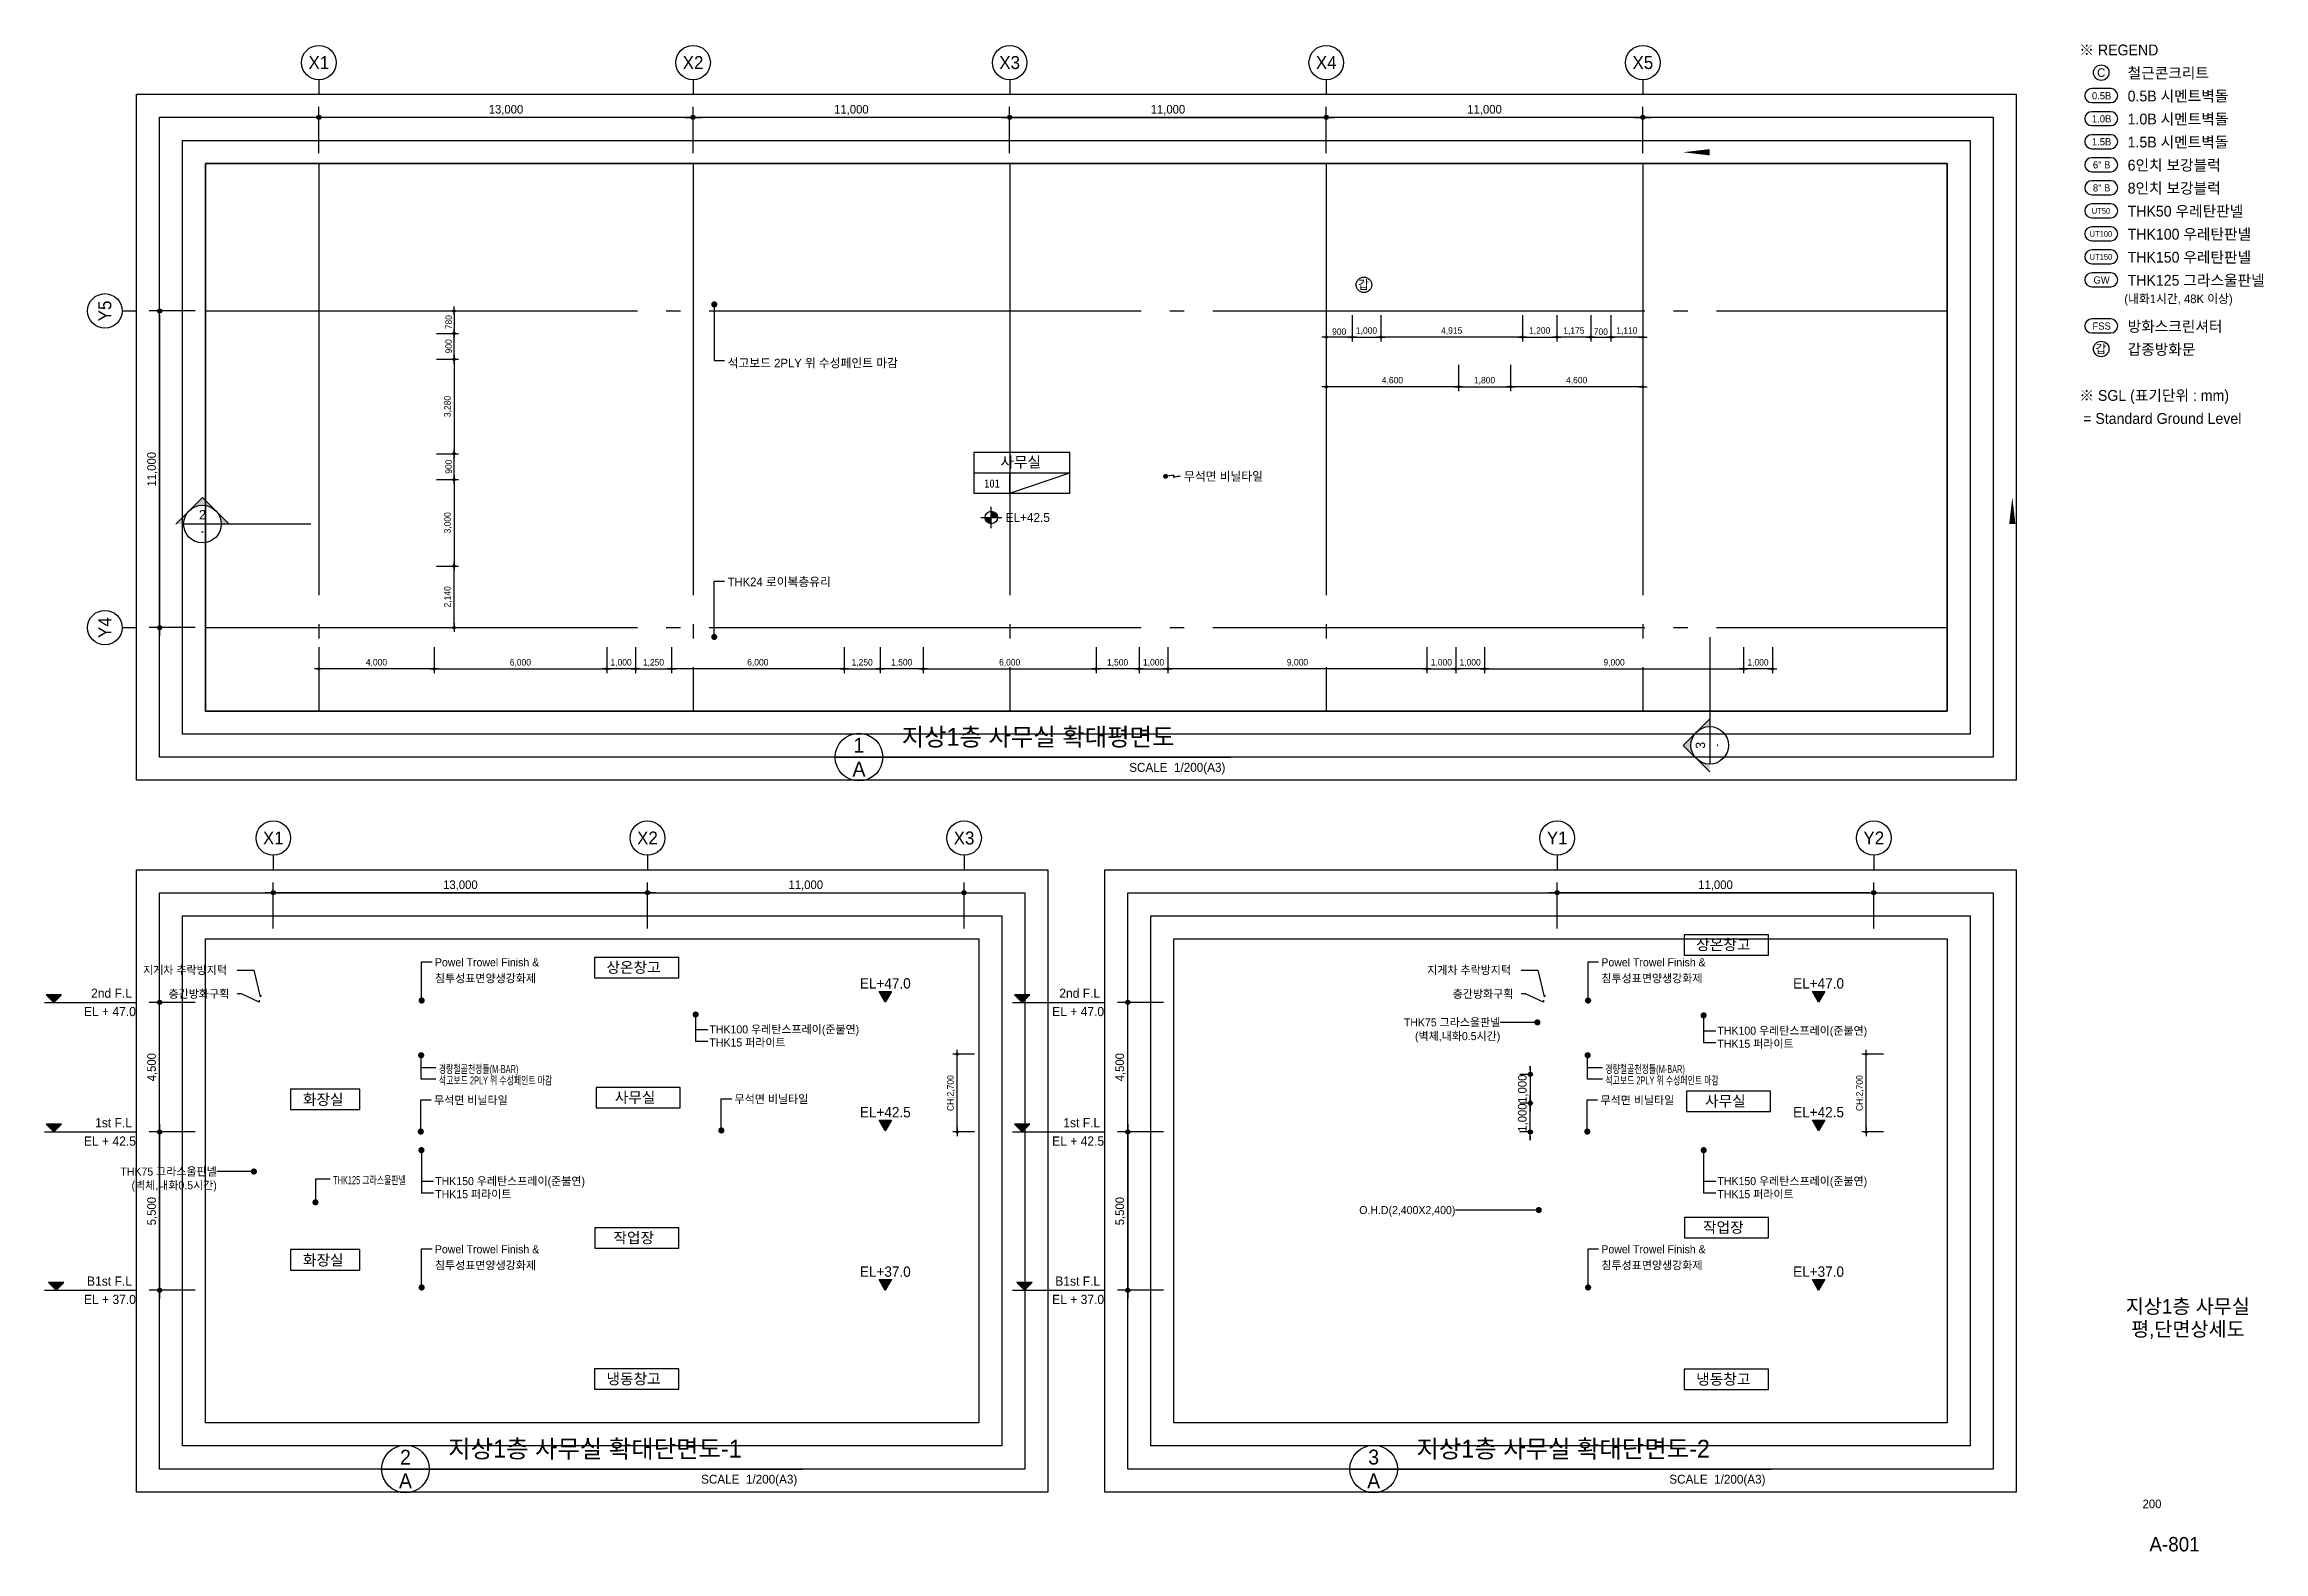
# Model space of a CAD drawing. Header units: millimetres. Extents: x 45178 to 206366, y -171177 to -118827.
# Drawn here: x 45178 to 122284, y -171177 to -118827 of the extents above; entities that cross this region are included whole.
import ezdxf
from ezdxf.enums import TextEntityAlignment as Align
from ezdxf.xclip import XClip

# ---------------------------------------------------------------- set-up
doc = ezdxf.new("R2010")
doc.units = ezdxf.units.MM
doc.linetypes.add('CEN', pattern=[35, 30, -2, 1, -2])
for name, color, linetype in [('$ZCDB_AUDIT_GENERATED_600D18', 7, 'Continuous'), ('4A.TEC CEN', 1, 'CEN'), ('4A.TEC DIM', 7, 'Continuous'), ('4A.TEC FORM-TEXT', 3, 'Continuous'), ('4A.TEC TEXT', 7, 'Continuous'), ('4A.TEC TEXT 1', 3, 'Continuous'), ('4A.TEC TEXT 2', 3, 'Continuous'), ('4A.TEC 심볼', 7, 'Continuous'), ('CEN', 1, 'CEN'), ('MK', 7, 'Continuous'), ('ROM', 7, 'Continuous'), ('SYM', 1, 'Continuous'), ('TEXT', 7, 'Continuous'), ('㈜SE&C DIM', 7, 'Continuous'), ('㈜SE&C TEXT 1', 3, 'Continuous'), ('㈜SE&C 벽체 3', 4, 'Continuous'), ('㈜SE&C 심볼', 7, 'Continuous')]:
    doc.layers.add(name, color=color, linetype=linetype)
doc.layers.add('DEFPOINT', color=135, linetype='Continuous', plot=False)
doc.styles.add('1', font='')
doc.styles.add('ARTINT-A1.$0$돋움', font='')
doc.styles.add('GHS', font='malgun.ttf')
doc.styles.add('SAMOO', font='')
doc.styles.add('나눔고딕', font='')
doc.styles.add('돋움', font='')
doc.styles.add('돋음체', font='')
doc.styles.add('울릉도L', font='')
doc.styles.get('1').set_extended_font_data('DotumChe')
doc.styles.get('ARTINT-A1.$0$돋움').set_extended_font_data('Dotum')
doc.styles.get('SAMOO').set_extended_font_data('Dotum')
doc.styles.get('나눔고딕').set_extended_font_data('Dotum')
doc.styles.get('돋움').set_extended_font_data('Dotum')
doc.styles.get('돋음체').set_extended_font_data('Dotum')
doc.styles.get('울릉도L').set_extended_font_data('Dotum')
doc.dimstyles.new('DIM_600(외부치수)', dxfattribs={"dimscale": 400, "dimtxt": 3.3, "dimasz": 1, "dimexe": 2, "dimexo": 2, "dimgap": 1, "dimtad": 1, "dimdec": 0, "dimdsep": 46, "dimlunit": 6, "dimtxsty": '나눔고딕', "dimblk1": 'DIMDOT', "dimblk2": 'DIMDOT', "dimsah": 1, "dimcen": 2.5, "dimdle": 1.5, "dimclrd": 8, "dimclre": 8, "dimclrt": 3, "dimadec": 0, "dimazin": 0, "dimtfac": 1, "dimtdec": 0, "dimtix": 1, "dimtmove": 2, "dimatfit": 3, "dimldrblk": 'DIMDOT', "dimfxl": 1, "dimtvp": 1, "dimtolj": 1, "dimtzin": 0, "dimarcsym": 0})

msp = doc.modelspace()

# ---------------------------------------------------------------- texts
at = {"layer": '4A.TEC FORM-TEXT', "style": '돋움'}
msp.add_text('A-801', height=500, dxfattribs=at).set_placement((119188.92, -171170.14), align=Align.CENTER)
at = {"layer": '4A.TEC TEXT', "style": '돋움'}
for s, p in [('C', (116641.86, -119806.03, -6666.67)), ('갑', (91012.16, -127174.32, -4999.55)), ('갑', (116629.37, -129402.13, -6666.67))]:
    msp.add_text(s, height=300, dxfattribs=at).set_placement(p, align=Align.MIDDLE_CENTER)
for s, height, p in [('0.5B', 250, (116655.62, -120609.88, -6666.67)), ('1.0B', 250, (116655.62, -121409.88, -6666.67)), ('1.5B', 250, (116655.62, -122209.88, -6666.67)), ('6" B', 250, (116655.62, -123009.88, -6666.67)), ('8" B', 250, (116655.62, -123809.88, -6666.67)), ('UT50', 200, (116631.84, -124609.88, -6666.67)), ('UT100', 200, (116631.84, -125409.88, -6666.67)), ('UT150', 200, (116631.84, -126209.88, -6666.67)), ('GW', 250, (116655.62, -127009.88, -6666.67)), ('FSS', 250, (116655.62, -128609.88, -6666.67))]:
    msp.add_text(s, height=height, dxfattribs=at).set_placement(p, align=Align.MIDDLE)
for s, height, p in [('석고보드 2PLY 위 수성페인트 마감', 300, (68919.02, -129893.95)), ('무석면 비닐타일', 300, (84773.6, -133828.2)), ('THK24 로이복층유리', 300, (68915.78, -137494.67)), ('지게차 추락방지턱', 280, (48606.9, -150979.14)), ('지게차 추락방지턱', 280, (93222.79, -150979.14)), ('층간방화구획', 280, (49493.62, -151805.16)), ('층간방화구획', 280, (94109.51, -151805.16)), ('THK100 우레탄스프레이(준불연)', 280, (68284.86, -153039.27)), ('THK15 퍼라이트', 280, (68284.86, -153493.5)), ('THK100 우레탄스프레이(준불연)', 280, (103307.15, -153084.38)), ('THK15 퍼라이트', 280, (103307.15, -153538.6)), ('무석면 비닐타일', 280, (58716.83, -155498.44)), ('무석면 비닐타일', 280, (69158.54, -155459.89)), ('무석면 비닐타일', 280, (99245, -155498.44))]:
    msp.add_text(s, height=height, dxfattribs=at).set_placement(p, align=Align.MIDDLE_LEFT)
at = {"layer": '4A.TEC TEXT', "color": 3, "style": '돋음체'}
for s, p in [('사무실', (79099.55, -133330.6)), ('상온창고', (103510.66, -150094.44)), ('상온창고', (65648.37, -150885.19)), ('화장실', (54868.23, -155471.49)), ('사무실', (65701.67, -155399.8)), ('사무실', (103583.09, -155525.85)), ('작업장', (65655.18, -160277.2)), ('작업장', (103513.03, -159914.76)), ('화장실', (54868.23, -161049.82)), ('냉동창고', (65648.37, -165176.05)), ('냉동창고', (103510.66, -165189.14))]:
    msp.add_text(s, height=375, dxfattribs=at).set_placement(p, align=Align.MIDDLE_CENTER)
at = {"layer": '4A.TEC TEXT', "style": '돋움'}
for s, p in [('THK75 그라스울판넬', (95762.58, -152794.99)), ('(벽체,내화0.5시간)', (95762.58, -153272.26)), ('THK75 그라스울판넬', (51168.93, -157976.27)), ('(벽체,내화0.5시간)', (51168.93, -158453.54)), ('O.H.D(2,400X2,400)', (94201.24, -159314.59))]:
    msp.add_text(s, height=280, dxfattribs=at).set_placement(p, align=Align.MIDDLE_RIGHT)
at = {"layer": '4A.TEC TEXT', "style": '돋움', "width": 0.7}
for s, p in [('석고보드 2PLY 위 수성페인트 마감', (58883.52, -154952.43)), ('경량철골천정틀(M-BAR)', (58883.52, -154557.43)), ('석고보드 2PLY 위 수성페인트 마감', (99411.68, -154952.43)), ('경량철골천정틀(M-BAR)', (99411.68, -154557.43)), ('THK125 그라스울판넬', (55211.26, -158415.48))]:
    msp.add_text(s, height=280, dxfattribs=at).set_placement(p)
at = {"layer": '4A.TEC TEXT 2', "color": 3, "style": '나눔고딕'}
for s, height, p in [('※ REGEND', 375, (115880.49, -119319.6, -6666.67)), ('철근콘크리트', 375, (117560.39, -120119.56, -6666.67)), ('0.5B 시멘트벽돌', 375, (117560.39, -120919.56, -6666.67)), ('1.0B 시멘트벽돌', 375, (117560.39, -121719.56, -6666.67)), ('1.5B 시멘트벽돌', 375, (117560.39, -122519.56, -6666.67)), ('6인치 보강블럭', 375, (117560.39, -123319.56, -6666.67)), ('8인치 보강블럭', 375, (117560.39, -124119.56, -6666.67)), ('THK50 우레탄판넬', 375, (117560.39, -124919.56, -6666.67)), ('THK100 우레탄판넬', 375, (117560.39, -125719.56, -6666.67)), ('THK150 우레탄판넬', 375, (117560.39, -126519.56, -6666.67)), ('THK125 그라스울판넬', 375, (117560.39, -127319.56, -6666.67)), ('(내화1시간, 48K 이상)', 300, (117444.19, -127904.28, -6666.67)), ('방화스크린셔터', 375, (117560.39, -128919.56, -6666.67)), ('갑종방화문', 375, (117560.39, -129719.56, -6666.67)), ('※ SGL (표기단위 : mm)', 375, (115880.49, -131319.6, -6666.67)), (' = Standard Ground Level', 375, (115880.49, -132119.6, -6666.67)), ('지상1층 사무실 확대평면도', 621, (74965.92, -143375.93)), ('지상1층 사무실 확대단면도-1', 621, (59208.91, -168101.21)), ('지상1층 사무실 확대단면도-2', 621, (92849.02, -168101.21))]:
    msp.add_text(s, height=height, dxfattribs=at).set_placement(p, align=Align.BOTTOM_LEFT)
for s, p in [('1', (73480.14, -143168.93)), ('A', (73480.14, -143996.93)), ('2', (57723.13, -167894.21)), ('3', (91363.24, -167894.21)), ('A', (57723.13, -168722.21)), ('A', (91363.24, -168722.21))]:
    msp.add_text(s, height=517.5, dxfattribs=at).set_placement(p, align=Align.MIDDLE)
for p in [(86210.45, -144186.21), (71336.75, -168911.48), (104976.86, -168911.48)]:
    msp.add_text('SCALE  1/200(A3)', height=310.5, dxfattribs=at).set_placement(p, align=Align.BOTTOM_RIGHT)
at = {"layer": '4A.TEC TEXT 2', "style": '나눔고딕'}
for s, height, p in [('지상1층 사무실', 500, (119650.7, -162907.1)), ('평,단면상세도', 500, (119650.7, -163697.1)), ('200', 300, (118404.95, -169670.16))]:
    msp.add_text(s, height=height, dxfattribs=at).set_placement(p, align=Align.CENTER)
at = {"layer": 'MK', "style": '돋움'}
msp.add_text('2', height=326.69, dxfattribs=at).set_placement((50669.65, -135326.27), align=Align.CENTER)
at = {"layer": 'MK', "style": '돋움', "width": 0.7}
msp.add_text('-', height=326.69, dxfattribs=at).set_placement((50669.65, -135888.77), align=Align.CENTER)
at = {"layer": 'MK', "style": '돋움'}
msp.add_text('3', height=326.69, rotation=90, dxfattribs=at).set_placement((102877.74, -143172.7), align=Align.CENTER)
at = {"layer": 'MK', "style": '돋움', "width": 0.7}
msp.add_text('-', height=326.69, rotation=90, dxfattribs=at).set_placement((103440.24, -143172.7), align=Align.CENTER)
at = {"layer": 'TEXT', "style": '1'}
msp.add_text('101', height=281.25, dxfattribs=at).set_placement((78103.47, -134078.43), align=Align.MIDDLE_CENTER)
at = {"layer": '㈜SE&C TEXT 1', "style": '돋움'}
for s, p in [('EL+47.0', (74395.22, -151620.61)), ('EL+47.0', (106820.36, -151620.61)), ('EL+42.5', (74395.22, -156094.39)), ('EL+42.5', (106820.36, -156094.39)), ('EL+37.0', (74395.22, -161632.95)), ('EL+37.0', (106820.36, -161632.95))]:
    msp.add_text(s, height=359.847, dxfattribs=at).set_placement(p, align=Align.CENTER)
at = {"layer": '㈜SE&C 심볼', "style": 'ARTINT-A1.$0$돋움'}
for s, p in [('2nd F.L', (48220.48, -151941.6)), ('2nd F.L', (81860.59, -151941.6)), ('EL + 47.0', (48358.16, -152578.78)), ('EL + 47.0', (81998.27, -152578.78)), ('1st F.L', (48220.48, -156441.6)), ('1st F.L', (81860.59, -156441.6)), ('EL + 42.5', (48358.16, -157078.78)), ('EL + 42.5', (81998.27, -157078.78)), ('B1st F.L', (48220.48, -161941.6)), ('B1st F.L', (81860.59, -161941.6)), ('EL + 37.0', (48358.16, -162578.78)), ('EL + 37.0', (81998.27, -162578.78))]:
    msp.add_text(s, height=320.229, dxfattribs=at).set_placement(p, align=Align.RIGHT)

# ---------------------------------------------------------------- blocks, each defined once
blk = doc.blocks.new('DIMDOT')
at = {"color": 0}
blk.add_line((-2, 0), (2, 0), dxfattribs=at)
for radius in [0.5, 0.25]:
    blk.add_circle((0, 0), radius, dxfattribs=at)
blk = doc.blocks.new('*D89')
at = {"layer": '4A.TEC DIM', "color": 8, "lineweight": -2, "transparency": 16777216}
for p, q in [((169308, -38163), (169308, -25069)), ((270308, -38163), (270308, -25069)), ((169808, -26069), (269808, -26069))]:
    blk.add_line(p, q, dxfattribs=at)
at = {"layer": 'Defpoints', "color": 0, "transparency": 16777216}
for p in [(270308, -26069), (169308, -39163), (270308, -39163)]:
    blk.add_point(p, dxfattribs=at)
at = {"layer": '4A.TEC DIM', "color": 8, "lineweight": -2, "transparency": 16777216, "xscale": 500, "yscale": 500, "zscale": 500, "rotation": 180}
blk.add_blockref('DIMDOT', (169308, -26069), dxfattribs=at)
at = {"layer": '4A.TEC DIM', "color": 8, "lineweight": -2, "transparency": 16777216, "xscale": 500, "yscale": 500, "zscale": 500}
blk.add_blockref('DIMDOT', (270308, -26069), dxfattribs=at)
at = {"layer": '4A.TEC DIM', "color": 3, "transparency": 16777216, "insert": (219808, -24584), "char_height": 1650, "attachment_point": 5, "style": '나눔고딕'}
blk.add_mtext('\\A1;101,000', dxfattribs=at)
blk = doc.blocks.new('ccs122')
at = {"layer": '4A.TEC 심볼'}
blk.add_line((0, 8), (0, 3), dxfattribs=at)
blk.add_circle((0, 14), 6, dxfattribs=at)
at = {"layer": '4A.TEC TEXT 2', "color": 3, "style": 'GHS'}
blk.add_attdef('NO', text='', height=4.5, dxfattribs=at).set_placement((-0.01, 14.02), align=Align.MIDDLE_CENTER)
blk = doc.blocks.new('*D90')
at = {"layer": '4A.TEC DIM', "color": 8, "lineweight": -2, "transparency": 16777216}
for p, q in [((48195, -136937), (40113, -136937)), ((41113, -137437), (41113, -147437)), ((48195, -147937), (40113, -147937))]:
    blk.add_line(p, q, dxfattribs=at)
at = {"layer": 'Defpoints', "color": 0, "transparency": 16777216}
for p in [(49195, -136937), (41113, -147937), (49195, -147937)]:
    blk.add_point(p, dxfattribs=at)
at = {"layer": '4A.TEC DIM', "color": 8, "lineweight": -2, "transparency": 16777216, "xscale": 500, "yscale": 500, "zscale": 500}
for p, rotation in [((41113, -136937), 90), ((41113, -147937), 270)]:
    blk.add_blockref('DIMDOT', p, dxfattribs=dict(at, rotation=rotation))
at = {"layer": '4A.TEC DIM', "color": 3, "transparency": 16777216, "insert": (39628, -142437), "char_height": 1650, "attachment_point": 5, "rotation": 90, "style": '나눔고딕'}
blk.add_mtext('\\A1;11,000', dxfattribs=at)
blk = doc.blocks.new('*D91')
at = {"layer": '4A.TEC DIM', "color": 8, "lineweight": -2, "transparency": 16777216}
for p, q in [((48195, -92937), (35100, -92937)), ((36100, -93437), (36100, -180437)), ((48195, -180937), (35100, -180937))]:
    blk.add_line(p, q, dxfattribs=at)
at = {"layer": 'Defpoints', "color": 0, "transparency": 16777216}
for p in [(49195, -92937), (36100, -180937), (49195, -180937)]:
    blk.add_point(p, dxfattribs=at)
at = {"layer": '4A.TEC DIM', "color": 8, "lineweight": -2, "transparency": 16777216, "xscale": 500, "yscale": 500, "zscale": 500}
for p, rotation in [((36100, -92937), 90), ((36100, -180937), 270)]:
    blk.add_blockref('DIMDOT', p, dxfattribs=dict(at, rotation=rotation))
at = {"layer": '4A.TEC DIM', "color": 3, "transparency": 16777216, "insert": (34615, -136937), "char_height": 1650, "attachment_point": 5, "rotation": 90, "style": '나눔고딕'}
blk.add_mtext('\\A1;88,000', dxfattribs=at)
blk = doc.blocks.new('*D92')
at = {"layer": '4A.TEC DIM', "color": 8, "lineweight": -2, "transparency": 16777216}
for p, q in [((48195, -169937), (40113, -169937)), ((41113, -170437), (41113, -180437)), ((48195, -180937), (40113, -180937))]:
    blk.add_line(p, q, dxfattribs=at)
at = {"layer": 'Defpoints', "color": 0, "transparency": 16777216}
for p in [(49195, -169937), (41113, -180937), (49195, -180937)]:
    blk.add_point(p, dxfattribs=at)
at = {"layer": '4A.TEC DIM', "color": 8, "lineweight": -2, "transparency": 16777216, "xscale": 500, "yscale": 500, "zscale": 500}
for p, rotation in [((41113, -169937), 90), ((41113, -180937), 270)]:
    blk.add_blockref('DIMDOT', p, dxfattribs=dict(at, rotation=rotation))
at = {"layer": '4A.TEC DIM', "color": 3, "transparency": 16777216, "insert": (39628, -175437), "char_height": 1650, "attachment_point": 5, "rotation": 90, "style": '나눔고딕'}
blk.add_mtext('\\A1;11,000', dxfattribs=at)
blk = doc.blocks.new('*D93')
at = {"layer": '4A.TEC DIM', "color": 8, "lineweight": -2, "transparency": 16777216}
for p, q in [((48195, -158937), (40113, -158937)), ((41113, -159437), (41113, -169437)), ((48195, -169937), (40113, -169937))]:
    blk.add_line(p, q, dxfattribs=at)
at = {"layer": 'Defpoints', "color": 0, "transparency": 16777216}
for p in [(49195, -158937), (41113, -169937), (49195, -169937)]:
    blk.add_point(p, dxfattribs=at)
at = {"layer": '4A.TEC DIM', "color": 8, "lineweight": -2, "transparency": 16777216, "xscale": 500, "yscale": 500, "zscale": 500}
for p, rotation in [((41113, -158937), 90), ((41113, -169937), 270)]:
    blk.add_blockref('DIMDOT', p, dxfattribs=dict(at, rotation=rotation))
at = {"layer": '4A.TEC DIM', "color": 3, "transparency": 16777216, "insert": (39628, -164437), "char_height": 1650, "attachment_point": 5, "rotation": 90, "style": '나눔고딕'}
blk.add_mtext('\\A1;11,000', dxfattribs=at)
blk = doc.blocks.new('*D94')
at = {"layer": '4A.TEC DIM', "color": 8, "lineweight": -2, "transparency": 16777216}
for p, q in [((48195, -147937), (40113, -147937)), ((41113, -148437), (41113, -158437)), ((48195, -158937), (40113, -158937))]:
    blk.add_line(p, q, dxfattribs=at)
at = {"layer": 'Defpoints', "color": 0, "transparency": 16777216}
for p in [(49195, -147937), (41113, -158937), (49195, -158937)]:
    blk.add_point(p, dxfattribs=at)
at = {"layer": '4A.TEC DIM', "color": 8, "lineweight": -2, "transparency": 16777216, "xscale": 500, "yscale": 500, "zscale": 500}
for p, rotation in [((41113, -147937), 90), ((41113, -158937), 270)]:
    blk.add_blockref('DIMDOT', p, dxfattribs=dict(at, rotation=rotation))
at = {"layer": '4A.TEC DIM', "color": 3, "transparency": 16777216, "insert": (39628, -153437), "char_height": 1650, "attachment_point": 5, "rotation": 90, "style": '나눔고딕'}
blk.add_mtext('\\A1;11,000', dxfattribs=at)
blk = doc.blocks.new('*D95')
at = {"layer": '4A.TEC DIM', "color": 8, "lineweight": -2, "transparency": 16777216}
for p, q in [((169308, -38163), (169308, -30082)), ((182308, -38163), (182308, -30082)), ((181808, -31082), (169808, -31082))]:
    blk.add_line(p, q, dxfattribs=at)
at = {"layer": 'Defpoints', "color": 0, "transparency": 16777216}
for p in [(169308, -31082), (169308, -39163), (182308, -39163)]:
    blk.add_point(p, dxfattribs=at)
at = {"layer": '4A.TEC DIM', "color": 8, "lineweight": -2, "transparency": 16777216, "xscale": 500, "yscale": 500, "zscale": 500, "rotation": 180}
blk.add_blockref('DIMDOT', (169308, -31082), dxfattribs=at)
at = {"layer": '4A.TEC DIM', "color": 8, "lineweight": -2, "transparency": 16777216, "xscale": 500, "yscale": 500, "zscale": 500}
blk.add_blockref('DIMDOT', (182308, -31082), dxfattribs=at)
at = {"layer": '4A.TEC DIM', "color": 3, "transparency": 16777216, "insert": (175808, -29597), "char_height": 1650, "attachment_point": 5, "style": '나눔고딕'}
blk.add_mtext('\\A1;13,000', dxfattribs=at)
blk = doc.blocks.new('*D96')
at = {"layer": '4A.TEC DIM', "color": 8, "lineweight": -2, "transparency": 16777216}
for p, q in [((182308, -38163), (182308, -30082)), ((193308, -38163), (193308, -30082)), ((192808, -31082), (182808, -31082))]:
    blk.add_line(p, q, dxfattribs=at)
at = {"layer": 'Defpoints', "color": 0, "transparency": 16777216}
for p in [(182308, -31082), (182308, -39163), (193308, -39163)]:
    blk.add_point(p, dxfattribs=at)
at = {"layer": '4A.TEC DIM', "color": 8, "lineweight": -2, "transparency": 16777216, "xscale": 500, "yscale": 500, "zscale": 500, "rotation": 180}
blk.add_blockref('DIMDOT', (182308, -31082), dxfattribs=at)
at = {"layer": '4A.TEC DIM', "color": 8, "lineweight": -2, "transparency": 16777216, "xscale": 500, "yscale": 500, "zscale": 500}
blk.add_blockref('DIMDOT', (193308, -31082), dxfattribs=at)
at = {"layer": '4A.TEC DIM', "color": 3, "transparency": 16777216, "insert": (187808, -29597), "char_height": 1650, "attachment_point": 5, "style": '나눔고딕'}
blk.add_mtext('\\A1;11,000', dxfattribs=at)
blk = doc.blocks.new('*D97')
at = {"layer": '4A.TEC DIM', "color": 8, "lineweight": -2, "transparency": 16777216}
for p, q in [((193308, -38163), (193308, -30082)), ((204308, -38163), (204308, -30082)), ((203808, -31082), (193808, -31082))]:
    blk.add_line(p, q, dxfattribs=at)
at = {"layer": 'Defpoints', "color": 0, "transparency": 16777216}
for p in [(193308, -31082), (193308, -39163), (204308, -39163)]:
    blk.add_point(p, dxfattribs=at)
at = {"layer": '4A.TEC DIM', "color": 8, "lineweight": -2, "transparency": 16777216, "xscale": 500, "yscale": 500, "zscale": 500, "rotation": 180}
blk.add_blockref('DIMDOT', (193308, -31082), dxfattribs=at)
at = {"layer": '4A.TEC DIM', "color": 8, "lineweight": -2, "transparency": 16777216, "xscale": 500, "yscale": 500, "zscale": 500}
blk.add_blockref('DIMDOT', (204308, -31082), dxfattribs=at)
at = {"layer": '4A.TEC DIM', "color": 3, "transparency": 16777216, "insert": (198808, -29597), "char_height": 1650, "attachment_point": 5, "style": '나눔고딕'}
blk.add_mtext('\\A1;11,000', dxfattribs=at)
blk = doc.blocks.new('*D98')
at = {"layer": '4A.TEC DIM', "color": 8, "lineweight": -2, "transparency": 16777216}
for p, q in [((204308, -38163), (204308, -30082)), ((215308, -38163), (215308, -30082)), ((214808, -31082), (204808, -31082))]:
    blk.add_line(p, q, dxfattribs=at)
at = {"layer": 'Defpoints', "color": 0, "transparency": 16777216}
for p in [(204308, -31082), (204308, -39163), (215308, -39163)]:
    blk.add_point(p, dxfattribs=at)
at = {"layer": '4A.TEC DIM', "color": 8, "lineweight": -2, "transparency": 16777216, "xscale": 500, "yscale": 500, "zscale": 500, "rotation": 180}
blk.add_blockref('DIMDOT', (204308, -31082), dxfattribs=at)
at = {"layer": '4A.TEC DIM', "color": 8, "lineweight": -2, "transparency": 16777216, "xscale": 500, "yscale": 500, "zscale": 500}
blk.add_blockref('DIMDOT', (215308, -31082), dxfattribs=at)
at = {"layer": '4A.TEC DIM', "color": 3, "transparency": 16777216, "insert": (209808, -29597), "char_height": 1650, "attachment_point": 5, "style": '나눔고딕'}
blk.add_mtext('\\A1;11,000', dxfattribs=at)
blk = doc.blocks.new('*D99')
at = {"layer": '4A.TEC DIM', "color": 8, "lineweight": -2, "transparency": 16777216}
for p, q in [((215308, -38163), (215308, -30082)), ((226308, -38163), (226308, -30082)), ((225808, -31082), (215808, -31082))]:
    blk.add_line(p, q, dxfattribs=at)
at = {"layer": 'Defpoints', "color": 0, "transparency": 16777216}
for p in [(215308, -31082), (215308, -39163), (226308, -39163)]:
    blk.add_point(p, dxfattribs=at)
at = {"layer": '4A.TEC DIM', "color": 8, "lineweight": -2, "transparency": 16777216, "xscale": 500, "yscale": 500, "zscale": 500, "rotation": 180}
blk.add_blockref('DIMDOT', (215308, -31082), dxfattribs=at)
at = {"layer": '4A.TEC DIM', "color": 8, "lineweight": -2, "transparency": 16777216, "xscale": 500, "yscale": 500, "zscale": 500}
blk.add_blockref('DIMDOT', (226308, -31082), dxfattribs=at)
at = {"layer": '4A.TEC DIM', "color": 3, "transparency": 16777216, "insert": (220808, -29597), "char_height": 1650, "attachment_point": 5, "style": '나눔고딕'}
blk.add_mtext('\\A1;11,000', dxfattribs=at)
blk = doc.blocks.new('*D100')
at = {"layer": '4A.TEC DIM', "color": 8, "lineweight": -2, "transparency": 16777216}
for p, q in [((226308, -38163), (226308, -30082)), ((237308, -38163), (237308, -30082)), ((236808, -31082), (226808, -31082))]:
    blk.add_line(p, q, dxfattribs=at)
at = {"layer": 'Defpoints', "color": 0, "transparency": 16777216}
for p in [(226308, -31082), (226308, -39163), (237308, -39163)]:
    blk.add_point(p, dxfattribs=at)
at = {"layer": '4A.TEC DIM', "color": 8, "lineweight": -2, "transparency": 16777216, "xscale": 500, "yscale": 500, "zscale": 500, "rotation": 180}
blk.add_blockref('DIMDOT', (226308, -31082), dxfattribs=at)
at = {"layer": '4A.TEC DIM', "color": 8, "lineweight": -2, "transparency": 16777216, "xscale": 500, "yscale": 500, "zscale": 500}
blk.add_blockref('DIMDOT', (237308, -31082), dxfattribs=at)
at = {"layer": '4A.TEC DIM', "color": 3, "transparency": 16777216, "insert": (231808, -29597), "char_height": 1650, "attachment_point": 5, "style": '나눔고딕'}
blk.add_mtext('\\A1;11,000', dxfattribs=at)
blk = doc.blocks.new('*D101')
at = {"layer": '4A.TEC DIM', "color": 8, "lineweight": -2, "transparency": 16777216}
for p, q in [((237308, -38163), (237308, -30082)), ((248308, -38163), (248308, -30082)), ((247808, -31082), (237808, -31082))]:
    blk.add_line(p, q, dxfattribs=at)
at = {"layer": 'Defpoints', "color": 0, "transparency": 16777216}
for p in [(237308, -31082), (237308, -39163), (248308, -39163)]:
    blk.add_point(p, dxfattribs=at)
at = {"layer": '4A.TEC DIM', "color": 8, "lineweight": -2, "transparency": 16777216, "xscale": 500, "yscale": 500, "zscale": 500, "rotation": 180}
blk.add_blockref('DIMDOT', (237308, -31082), dxfattribs=at)
at = {"layer": '4A.TEC DIM', "color": 8, "lineweight": -2, "transparency": 16777216, "xscale": 500, "yscale": 500, "zscale": 500}
blk.add_blockref('DIMDOT', (248308, -31082), dxfattribs=at)
at = {"layer": '4A.TEC DIM', "color": 3, "transparency": 16777216, "insert": (242808, -29597), "char_height": 1650, "attachment_point": 5, "style": '나눔고딕'}
blk.add_mtext('\\A1;11,000', dxfattribs=at)
blk = doc.blocks.new('*D102')
at = {"layer": '4A.TEC DIM', "color": 8, "lineweight": -2, "transparency": 16777216}
for p, q in [((48195, -125937), (40113, -125937)), ((41113, -126437), (41113, -136437)), ((48195, -136937), (40113, -136937))]:
    blk.add_line(p, q, dxfattribs=at)
at = {"layer": 'Defpoints', "color": 0, "transparency": 16777216}
for p in [(49195, -125937), (41113, -136937), (49195, -136937)]:
    blk.add_point(p, dxfattribs=at)
at = {"layer": '4A.TEC DIM', "color": 8, "lineweight": -2, "transparency": 16777216, "xscale": 500, "yscale": 500, "zscale": 500}
for p, rotation in [((41113, -125937), 90), ((41113, -136937), 270)]:
    blk.add_blockref('DIMDOT', p, dxfattribs=dict(at, rotation=rotation))
at = {"layer": '4A.TEC DIM', "color": 3, "transparency": 16777216, "insert": (39628, -131437), "char_height": 1650, "attachment_point": 5, "rotation": 90, "style": '나눔고딕'}
blk.add_mtext('\\A1;11,000', dxfattribs=at)
blk = doc.blocks.new('*D103')
at = {"layer": '4A.TEC DIM', "color": 8, "lineweight": -2, "transparency": 16777216}
for p, q in [((48195, -114937), (40113, -114937)), ((41113, -115437), (41113, -125437)), ((48195, -125937), (40113, -125937))]:
    blk.add_line(p, q, dxfattribs=at)
at = {"layer": 'Defpoints', "color": 0, "transparency": 16777216}
for p in [(49195, -114937), (41113, -125937), (49195, -125937)]:
    blk.add_point(p, dxfattribs=at)
at = {"layer": '4A.TEC DIM', "color": 8, "lineweight": -2, "transparency": 16777216, "xscale": 500, "yscale": 500, "zscale": 500}
for p, rotation in [((41113, -114937), 90), ((41113, -125937), 270)]:
    blk.add_blockref('DIMDOT', p, dxfattribs=dict(at, rotation=rotation))
at = {"layer": '4A.TEC DIM', "color": 3, "transparency": 16777216, "insert": (39628, -120437), "char_height": 1650, "attachment_point": 5, "rotation": 90, "style": '나눔고딕'}
blk.add_mtext('\\A1;11,000', dxfattribs=at)
blk = doc.blocks.new('*D104')
at = {"layer": '4A.TEC DIM', "color": 8, "lineweight": -2, "transparency": 16777216}
for p, q in [((48195, -103937), (40113, -103937)), ((41113, -104437), (41113, -114437)), ((48195, -114937), (40113, -114937))]:
    blk.add_line(p, q, dxfattribs=at)
at = {"layer": 'Defpoints', "color": 0, "transparency": 16777216}
for p in [(49195, -103937), (41113, -114937), (49195, -114937)]:
    blk.add_point(p, dxfattribs=at)
at = {"layer": '4A.TEC DIM', "color": 8, "lineweight": -2, "transparency": 16777216, "xscale": 500, "yscale": 500, "zscale": 500}
for p, rotation in [((41113, -103937), 90), ((41113, -114937), 270)]:
    blk.add_blockref('DIMDOT', p, dxfattribs=dict(at, rotation=rotation))
at = {"layer": '4A.TEC DIM', "color": 3, "transparency": 16777216, "insert": (39628, -109437), "char_height": 1650, "attachment_point": 5, "rotation": 90, "style": '나눔고딕'}
blk.add_mtext('\\A1;11,000', dxfattribs=at)
blk = doc.blocks.new('*D105')
at = {"layer": '4A.TEC DIM', "color": 8, "lineweight": -2, "transparency": 16777216}
for p, q in [((48195, -92937), (40113, -92937)), ((41113, -93437), (41113, -103437)), ((48195, -103937), (40113, -103937))]:
    blk.add_line(p, q, dxfattribs=at)
at = {"layer": 'Defpoints', "color": 0, "transparency": 16777216}
for p in [(49195, -92937), (41113, -103937), (49195, -103937)]:
    blk.add_point(p, dxfattribs=at)
at = {"layer": '4A.TEC DIM', "color": 8, "lineweight": -2, "transparency": 16777216, "xscale": 500, "yscale": 500, "zscale": 500}
for p, rotation in [((41113, -92937), 90), ((41113, -103937), 270)]:
    blk.add_blockref('DIMDOT', p, dxfattribs=dict(at, rotation=rotation))
at = {"layer": '4A.TEC DIM', "color": 3, "transparency": 16777216, "insert": (39628, -98437), "char_height": 1650, "attachment_point": 5, "rotation": 90, "style": '나눔고딕'}
blk.add_mtext('\\A1;11,000', dxfattribs=at)
blk = doc.blocks.new('*D106')
at = {"layer": '4A.TEC DIM', "color": 8, "lineweight": -2, "transparency": 16777216}
for p, q in [((248308, -38163), (248308, -30082)), ((259308, -38163), (259308, -30082)), ((258808, -31082), (248808, -31082))]:
    blk.add_line(p, q, dxfattribs=at)
at = {"layer": 'Defpoints', "color": 0, "transparency": 16777216}
for p in [(248308, -31082), (248308, -39163), (259308, -39163)]:
    blk.add_point(p, dxfattribs=at)
at = {"layer": '4A.TEC DIM', "color": 8, "lineweight": -2, "transparency": 16777216, "xscale": 500, "yscale": 500, "zscale": 500, "rotation": 180}
blk.add_blockref('DIMDOT', (248308, -31082), dxfattribs=at)
at = {"layer": '4A.TEC DIM', "color": 8, "lineweight": -2, "transparency": 16777216, "xscale": 500, "yscale": 500, "zscale": 500}
blk.add_blockref('DIMDOT', (259308, -31082), dxfattribs=at)
at = {"layer": '4A.TEC DIM', "color": 3, "transparency": 16777216, "insert": (253808, -29597), "char_height": 1650, "attachment_point": 5, "style": '나눔고딕'}
blk.add_mtext('\\A1;11,000', dxfattribs=at)
blk = doc.blocks.new('*D107')
at = {"layer": '4A.TEC DIM', "color": 8, "lineweight": -2, "transparency": 16777216}
for p, q in [((259308, -38163), (259308, -30082)), ((270308, -38163), (270308, -30082)), ((269808, -31082), (259808, -31082))]:
    blk.add_line(p, q, dxfattribs=at)
at = {"layer": 'Defpoints', "color": 0, "transparency": 16777216}
for p in [(259308, -31082), (259308, -39163), (270308, -39163)]:
    blk.add_point(p, dxfattribs=at)
at = {"layer": '4A.TEC DIM', "color": 8, "lineweight": -2, "transparency": 16777216, "xscale": 500, "yscale": 500, "zscale": 500, "rotation": 180}
blk.add_blockref('DIMDOT', (259308, -31082), dxfattribs=at)
at = {"layer": '4A.TEC DIM', "color": 8, "lineweight": -2, "transparency": 16777216, "xscale": 500, "yscale": 500, "zscale": 500}
blk.add_blockref('DIMDOT', (270308, -31082), dxfattribs=at)
at = {"layer": '4A.TEC DIM', "color": 3, "transparency": 16777216, "insert": (264808, -29597), "char_height": 1650, "attachment_point": 5, "style": '나눔고딕'}
blk.add_mtext('\\A1;11,000', dxfattribs=at)
blk = doc.blocks.new('*D14')
at = {"layer": '$ZCDB_AUDIT_GENERATED_600D18', "color": 8, "lineweight": -2, "transparency": 16777216}
for p, q in [((54716, -122600), (54716, -121000)), ((67716, -122600), (67716, -121000)), ((67572, -121360), (54860, -121360))]:
    blk.add_line(p, q, dxfattribs=at)
at = {"layer": 'Defpoints', "color": 0, "transparency": 16777216}
for p in [(54716, -121360), (54716, -122960), (67716, -122960)]:
    blk.add_point(p, dxfattribs=at)
at = {"layer": '$ZCDB_AUDIT_GENERATED_600D18', "color": 8, "lineweight": -2, "transparency": 16777216, "xscale": 144, "yscale": 144, "zscale": 144, "rotation": 180}
blk.add_blockref('DIMDOT', (54716, -121360), dxfattribs=at)
at = {"layer": '$ZCDB_AUDIT_GENERATED_600D18', "color": 8, "lineweight": -2, "transparency": 16777216, "xscale": 144, "yscale": 144, "zscale": 144}
blk.add_blockref('DIMDOT', (67716, -121360), dxfattribs=at)
at = {"layer": '$ZCDB_AUDIT_GENERATED_600D18', "color": 3, "transparency": 16777216, "insert": (61216, -121108), "char_height": 300, "attachment_point": 5, "style": '나눔고딕'}
blk.add_mtext('\\A1;13,000', dxfattribs=at)
blk = doc.blocks.new('*D15')
at = {"layer": '$ZCDB_AUDIT_GENERATED_600D18', "color": 8, "lineweight": -2, "transparency": 16777216}
for p, q in [((67716, -122600), (67716, -121000)), ((78716, -122600), (78716, -121000)), ((78572, -121360), (67860, -121360))]:
    blk.add_line(p, q, dxfattribs=at)
at = {"layer": 'Defpoints', "color": 0, "transparency": 16777216}
for p in [(67716, -121360), (67716, -122960), (78716, -122960)]:
    blk.add_point(p, dxfattribs=at)
at = {"layer": '$ZCDB_AUDIT_GENERATED_600D18', "color": 8, "lineweight": -2, "transparency": 16777216, "xscale": 144, "yscale": 144, "zscale": 144, "rotation": 180}
blk.add_blockref('DIMDOT', (67716, -121360), dxfattribs=at)
at = {"layer": '$ZCDB_AUDIT_GENERATED_600D18', "color": 8, "lineweight": -2, "transparency": 16777216, "xscale": 144, "yscale": 144, "zscale": 144}
blk.add_blockref('DIMDOT', (78716, -121360), dxfattribs=at)
at = {"layer": '$ZCDB_AUDIT_GENERATED_600D18', "color": 3, "transparency": 16777216, "insert": (73216, -121108), "char_height": 300, "attachment_point": 5, "style": '나눔고딕'}
blk.add_mtext('\\A1;11,000', dxfattribs=at)
blk = doc.blocks.new('*D16')
at = {"layer": '$ZCDB_AUDIT_GENERATED_600D18', "color": 8, "lineweight": -2, "transparency": 16777216}
for p, q in [((78716, -122600), (78716, -121000)), ((89716, -122600), (89716, -121000)), ((78860, -121360), (89572, -121360))]:
    blk.add_line(p, q, dxfattribs=at)
at = {"layer": 'Defpoints', "color": 0, "transparency": 16777216}
for p in [(89716, -121360), (78716, -122960), (89716, -122960)]:
    blk.add_point(p, dxfattribs=at)
at = {"layer": '$ZCDB_AUDIT_GENERATED_600D18', "color": 8, "lineweight": -2, "transparency": 16777216, "xscale": 144, "yscale": 144, "zscale": 144, "rotation": 180}
blk.add_blockref('DIMDOT', (78716, -121360), dxfattribs=at)
at = {"layer": '$ZCDB_AUDIT_GENERATED_600D18', "color": 8, "lineweight": -2, "transparency": 16777216, "xscale": 144, "yscale": 144, "zscale": 144}
blk.add_blockref('DIMDOT', (89716, -121360), dxfattribs=at)
at = {"layer": '$ZCDB_AUDIT_GENERATED_600D18', "color": 3, "transparency": 16777216, "insert": (84216, -121108), "char_height": 300, "attachment_point": 5, "style": '나눔고딕'}
blk.add_mtext('\\A1;11,000', dxfattribs=at)
blk = doc.blocks.new('*D17')
at = {"layer": '$ZCDB_AUDIT_GENERATED_600D18', "color": 8, "lineweight": -2, "transparency": 16777216}
for p, q in [((89716, -122600), (89716, -121000)), ((100716, -122600), (100716, -121000)), ((100572, -121360), (89860, -121360))]:
    blk.add_line(p, q, dxfattribs=at)
at = {"layer": 'Defpoints', "color": 0, "transparency": 16777216}
for p in [(89716, -121360), (89716, -122960), (100716, -122960)]:
    blk.add_point(p, dxfattribs=at)
at = {"layer": '$ZCDB_AUDIT_GENERATED_600D18', "color": 8, "lineweight": -2, "transparency": 16777216, "xscale": 144, "yscale": 144, "zscale": 144, "rotation": 180}
blk.add_blockref('DIMDOT', (89716, -121360), dxfattribs=at)
at = {"layer": '$ZCDB_AUDIT_GENERATED_600D18', "color": 8, "lineweight": -2, "transparency": 16777216, "xscale": 144, "yscale": 144, "zscale": 144}
blk.add_blockref('DIMDOT', (100716, -121360), dxfattribs=at)
at = {"layer": '$ZCDB_AUDIT_GENERATED_600D18', "color": 3, "transparency": 16777216, "insert": (95216, -121108), "char_height": 300, "attachment_point": 5, "style": '나눔고딕'}
blk.add_mtext('\\A1;11,000', dxfattribs=at)
blk = doc.blocks.new('*D18')
at = {"layer": '$ZCDB_AUDIT_GENERATED_600D18', "color": 8, "lineweight": -2, "transparency": 16777216}
for p, q in [((50421, -128084), (48821, -128084)), ((49181, -128228), (49181, -138940)), ((50421, -139084), (48821, -139084))]:
    blk.add_line(p, q, dxfattribs=at)
at = {"layer": 'Defpoints', "color": 0, "transparency": 16777216}
for p in [(50781, -128084), (49181, -139084), (50781, -139084)]:
    blk.add_point(p, dxfattribs=at)
at = {"layer": '$ZCDB_AUDIT_GENERATED_600D18', "color": 8, "lineweight": -2, "transparency": 16777216, "xscale": 144, "yscale": 144, "zscale": 144}
for p, rotation in [((49181, -128084), 90), ((49181, -139084), 270)]:
    blk.add_blockref('DIMDOT', p, dxfattribs=dict(at, rotation=rotation))
at = {"layer": '$ZCDB_AUDIT_GENERATED_600D18', "color": 3, "transparency": 16777216, "insert": (48929, -133584), "char_height": 300, "attachment_point": 5, "rotation": 90, "style": '나눔고딕'}
blk.add_mtext('\\A1;11,000', dxfattribs=at)
blk = doc.blocks.new('*D20')
at = {"layer": '$ZCDB_AUDIT_GENERATED_600D18', "color": 8, "lineweight": -2, "transparency": 16777216}
for p, q in [((53132, -149533), (53132, -147933)), ((66132, -149533), (66132, -147933)), ((65988, -148293), (53276, -148293))]:
    blk.add_line(p, q, dxfattribs=at)
at = {"layer": 'Defpoints', "color": 0, "transparency": 16777216}
for p in [(53132, -148293), (53132, -149893), (66132, -149893, -208125)]:
    blk.add_point(p, dxfattribs=at)
at = {"layer": '$ZCDB_AUDIT_GENERATED_600D18', "color": 8, "lineweight": -2, "transparency": 16777216, "xscale": 144, "yscale": 144, "zscale": 144, "rotation": 180}
blk.add_blockref('DIMDOT', (53132, -148293), dxfattribs=at)
at = {"layer": '$ZCDB_AUDIT_GENERATED_600D18', "color": 8, "lineweight": -2, "transparency": 16777216, "xscale": 144, "yscale": 144, "zscale": 144}
blk.add_blockref('DIMDOT', (66132, -148293), dxfattribs=at)
at = {"layer": '$ZCDB_AUDIT_GENERATED_600D18', "color": 3, "transparency": 16777216, "insert": (59632, -148042), "char_height": 300, "attachment_point": 5, "style": '나눔고딕'}
blk.add_mtext('\\A1;13,000', dxfattribs=at)
blk = doc.blocks.new('*D19')
at = {"layer": '$ZCDB_AUDIT_GENERATED_600D18', "color": 8, "lineweight": -2, "transparency": 16777216}
for p, q in [((66132, -149533), (66132, -147933)), ((77132, -149533), (77132, -147933)), ((66276, -148293), (76988, -148293))]:
    blk.add_line(p, q, dxfattribs=at)
at = {"layer": 'Defpoints', "color": 0, "transparency": 16777216}
for p in [(77132, -148293), (66132, -149893, -208125), (77132, -149893, -208125)]:
    blk.add_point(p, dxfattribs=at)
at = {"layer": '$ZCDB_AUDIT_GENERATED_600D18', "color": 8, "lineweight": -2, "transparency": 16777216, "xscale": 144, "yscale": 144, "zscale": 144, "rotation": 180}
blk.add_blockref('DIMDOT', (66132, -148293), dxfattribs=at)
at = {"layer": '$ZCDB_AUDIT_GENERATED_600D18', "color": 8, "lineweight": -2, "transparency": 16777216, "xscale": 144, "yscale": 144, "zscale": 144}
blk.add_blockref('DIMDOT', (77132, -148293), dxfattribs=at)
at = {"layer": '$ZCDB_AUDIT_GENERATED_600D18', "color": 3, "transparency": 16777216, "insert": (71632, -148042), "char_height": 300, "attachment_point": 5, "style": '나눔고딕'}
blk.add_mtext('\\A1;11,000', dxfattribs=at)
blk = doc.blocks.new('*D21')
at = {"layer": '$ZCDB_AUDIT_GENERATED_600D18', "color": 8, "lineweight": -2, "transparency": 16777216}
for p, q in [((97740, -149533), (97740, -147933)), ((108740, -149533), (108740, -147933)), ((108596, -148293), (97884, -148293))]:
    blk.add_line(p, q, dxfattribs=at)
at = {"layer": 'Defpoints', "color": 0, "transparency": 16777216}
for p in [(97740, -148293), (97740, -149893), (108740, -149893)]:
    blk.add_point(p, dxfattribs=at)
at = {"layer": '$ZCDB_AUDIT_GENERATED_600D18', "color": 8, "lineweight": -2, "transparency": 16777216, "xscale": 144, "yscale": 144, "zscale": 144, "rotation": 180}
blk.add_blockref('DIMDOT', (97740, -148293), dxfattribs=at)
at = {"layer": '$ZCDB_AUDIT_GENERATED_600D18', "color": 8, "lineweight": -2, "transparency": 16777216, "xscale": 144, "yscale": 144, "zscale": 144}
blk.add_blockref('DIMDOT', (108740, -148293), dxfattribs=at)
at = {"layer": '$ZCDB_AUDIT_GENERATED_600D18', "color": 3, "transparency": 16777216, "insert": (103240, -148042), "char_height": 300, "attachment_point": 5, "style": '나눔고딕'}
blk.add_mtext('\\A1;11,000', dxfattribs=at)
blk = doc.blocks.new('단면기호1')
at = {"layer": 'SYM'}
h = blk.add_hatch(color=256, dxfattribs=at)
h.paths.add_polyline_path([(4.24, 4.24, -0.198912), (6, 0), (8.49, 0)])
h.paths.add_polyline_path([(0, 8.49), (-4.24, 4.24, -0.414214), (4.24, 4.24)])
h.paths.add_polyline_path([(-4.24, 4.24), (-8.49, 0), (-6, 0, -0.198912)])
for p in [(-8.49, 0), (8.49, 0)]:
    blk.add_line(p, (0, 8.49), dxfattribs=at)
blk.add_circle((0, 0), 6, dxfattribs=at)
blk = doc.blocks.new('*D33')
at = {"layer": '$ZCDB_AUDIT_GENERATED_600D18', "color": 8, "lineweight": -2, "transparency": 16777216}
for p, q in [((50421, -156602), (48821, -156602)), ((49181, -156746), (49181, -161958)), ((50421, -162102), (48821, -162102))]:
    blk.add_line(p, q, dxfattribs=at)
at = {"layer": 'Defpoints', "color": 0, "transparency": 16777216}
for p in [(50781, -156602), (49181, -162102), (50781, -162102)]:
    blk.add_point(p, dxfattribs=at)
at = {"layer": '$ZCDB_AUDIT_GENERATED_600D18', "color": 8, "lineweight": -2, "transparency": 16777216, "xscale": 144, "yscale": 144, "zscale": 144}
for p, rotation in [((49181, -156602), 90), ((49181, -162102), 270)]:
    blk.add_blockref('DIMDOT', p, dxfattribs=dict(at, rotation=rotation))
at = {"layer": '$ZCDB_AUDIT_GENERATED_600D18', "color": 3, "transparency": 16777216, "insert": (48929, -159352), "char_height": 300, "attachment_point": 5, "rotation": 90, "style": '나눔고딕'}
blk.add_mtext('\\A1;5,500', dxfattribs=at)
blk = doc.blocks.new('*D34')
at = {"layer": '$ZCDB_AUDIT_GENERATED_600D18', "color": 8, "lineweight": -2, "transparency": 16777216}
for p, q in [((50421, -152102), (48821, -152102)), ((49181, -156458), (49181, -152246)), ((50421, -156602), (48821, -156602))]:
    blk.add_line(p, q, dxfattribs=at)
at = {"layer": 'Defpoints', "color": 0, "transparency": 16777216}
for p in [(49181, -152102), (50781, -152102), (50781, -156602)]:
    blk.add_point(p, dxfattribs=at)
at = {"layer": '$ZCDB_AUDIT_GENERATED_600D18', "color": 8, "lineweight": -2, "transparency": 16777216, "xscale": 144, "yscale": 144, "zscale": 144}
for p, rotation in [((49181, -152102), 90), ((49181, -156602), 270)]:
    blk.add_blockref('DIMDOT', p, dxfattribs=dict(at, rotation=rotation))
at = {"layer": '$ZCDB_AUDIT_GENERATED_600D18', "color": 3, "transparency": 16777216, "insert": (48929, -154352), "char_height": 300, "attachment_point": 5, "rotation": 90, "style": '나눔고딕'}
blk.add_mtext('\\A1;4,500', dxfattribs=at)
blk = doc.blocks.new('*D35')
at = {"layer": '$ZCDB_AUDIT_GENERATED_600D18', "color": 8, "lineweight": -2, "transparency": 16777216}
for p, q in [((84061, -156602), (82461, -156602)), ((82821, -156746), (82821, -161958)), ((84061, -162102), (82461, -162102))]:
    blk.add_line(p, q, dxfattribs=at)
at = {"layer": 'Defpoints', "color": 0, "transparency": 16777216}
for p in [(84421, -156602), (82821, -162102), (84421, -162102)]:
    blk.add_point(p, dxfattribs=at)
at = {"layer": '$ZCDB_AUDIT_GENERATED_600D18', "color": 8, "lineweight": -2, "transparency": 16777216, "xscale": 144, "yscale": 144, "zscale": 144}
for p, rotation in [((82821, -156602), 90), ((82821, -162102), 270)]:
    blk.add_blockref('DIMDOT', p, dxfattribs=dict(at, rotation=rotation))
at = {"layer": '$ZCDB_AUDIT_GENERATED_600D18', "color": 3, "transparency": 16777216, "insert": (82570, -159352), "char_height": 300, "attachment_point": 5, "rotation": 90, "style": '나눔고딕'}
blk.add_mtext('\\A1;5,500', dxfattribs=at)
blk = doc.blocks.new('*D36')
at = {"layer": '$ZCDB_AUDIT_GENERATED_600D18', "color": 8, "lineweight": -2, "transparency": 16777216}
for p, q in [((84061, -152102), (82461, -152102)), ((82821, -156458), (82821, -152246)), ((84061, -156602), (82461, -156602))]:
    blk.add_line(p, q, dxfattribs=at)
at = {"layer": 'Defpoints', "color": 0, "transparency": 16777216}
for p in [(82821, -152102), (84421, -152102), (84421, -156602)]:
    blk.add_point(p, dxfattribs=at)
at = {"layer": '$ZCDB_AUDIT_GENERATED_600D18', "color": 8, "lineweight": -2, "transparency": 16777216, "xscale": 144, "yscale": 144, "zscale": 144}
for p, rotation in [((82821, -152102), 90), ((82821, -156602), 270)]:
    blk.add_blockref('DIMDOT', p, dxfattribs=dict(at, rotation=rotation))
at = {"layer": '$ZCDB_AUDIT_GENERATED_600D18', "color": 3, "transparency": 16777216, "insert": (82570, -154352), "char_height": 300, "attachment_point": 5, "rotation": 90, "style": '나눔고딕'}
blk.add_mtext('\\A1;4,500', dxfattribs=at)
blk = doc.blocks.new('A$C6C9969DE')
at = {"layer": 'ROM', "color": 0, "linetype": 'Continuous'}
for p, q in [((0, 510), (2400, 510)), ((900, 0), (900, 510))]:
    blk.add_line(p, q, dxfattribs=at)
blk.add_lwpolyline([(0, 0), (2400, 0), (2400, 1020), (0, 1020)], close=True, dxfattribs=at)
blk = doc.blocks.new('FL-LEVEL1')
at = {"layer": '4A.TEC 심볼', "linetype": 'ByBlock'}
h = blk.add_hatch(color=256, dxfattribs=at)
h.paths.add_polyline_path([(295, 175), (295, 0), (470, 0, 0.414214)])
h.paths.add_polyline_path([(295, 0), (120, 0, 0.414214), (295, -175)])
for p, q in [((0, 0), (590, 0)), ((295, -295), (295, 295))]:
    blk.add_line(p, q, dxfattribs=at)
blk.add_circle((295, 0), 175, dxfattribs=at)
at = {"layer": '4A.TEC TEXT 2', "color": 3, "linetype": 'ByBlock', "style": 'SAMOO'}
blk.add_attdef('FL', text='', height=250, dxfattribs=at).set_placement((695, 0), align=Align.MIDDLE_LEFT)
blk = doc.blocks.new('*D40')
at = {"layer": 'Defpoints', "color": 0, "transparency": 16777216}
for p in [(58656, -128084), (58656, -128864), (59412, -128864)]:
    blk.add_point(p, dxfattribs=at)
at = {"layer": '㈜SE&C DIM', "color": 8, "lineweight": -2, "transparency": 16777216}
for p, q in [((58806, -128084), (59562, -128084)), ((59412, -128159), (59412, -128789)), ((58806, -128864), (59562, -128864))]:
    blk.add_line(p, q, dxfattribs=at)
at = {"layer": '㈜SE&C DIM', "color": 8, "lineweight": -2, "transparency": 16777216, "xscale": 75, "yscale": 75, "zscale": 75}
for p, rotation in [((59412, -128084), 90), ((59412, -128864), 270)]:
    blk.add_blockref('DIMDOT', p, dxfattribs=dict(at, rotation=rotation))
at = {"layer": '㈜SE&C DIM', "color": 3, "transparency": 16777216, "insert": (59224, -128474), "char_height": 225, "attachment_point": 5, "rotation": 90, "style": '나눔고딕'}
blk.add_mtext('\\A1;780', dxfattribs=at)
blk = doc.blocks.new('*D41')
at = {"layer": 'Defpoints', "color": 0, "transparency": 16777216}
for p in [(58656, -128864), (59412, -128864), (58656, -129764)]:
    blk.add_point(p, dxfattribs=at)
at = {"layer": '㈜SE&C DIM', "color": 8, "lineweight": -2, "transparency": 16777216}
for p, q in [((58806, -128864), (59562, -128864)), ((59412, -129689), (59412, -128939)), ((58806, -129764), (59562, -129764))]:
    blk.add_line(p, q, dxfattribs=at)
at = {"layer": '㈜SE&C DIM', "color": 8, "lineweight": -2, "transparency": 16777216, "xscale": 75, "yscale": 75, "zscale": 75}
for p, rotation in [((59412, -128864), 90), ((59412, -129764), 270)]:
    blk.add_blockref('DIMDOT', p, dxfattribs=dict(at, rotation=rotation))
at = {"layer": '㈜SE&C DIM', "color": 3, "transparency": 16777216, "insert": (59224, -129314), "char_height": 225, "attachment_point": 5, "rotation": 90, "style": '나눔고딕'}
blk.add_mtext('\\A1;900', dxfattribs=at)
blk = doc.blocks.new('*D42')
at = {"layer": 'Defpoints', "color": 0, "transparency": 16777216}
for p in [(58656, -129764), (58656, -133044), (59412, -133044)]:
    blk.add_point(p, dxfattribs=at)
at = {"layer": '㈜SE&C DIM', "color": 8, "lineweight": -2, "transparency": 16777216}
for p, q in [((58806, -129764), (59562, -129764)), ((59412, -129839), (59412, -132969)), ((58806, -133044), (59562, -133044))]:
    blk.add_line(p, q, dxfattribs=at)
at = {"layer": '㈜SE&C DIM', "color": 8, "lineweight": -2, "transparency": 16777216, "xscale": 75, "yscale": 75, "zscale": 75}
for p, rotation in [((59412, -129764), 90), ((59412, -133044), 270)]:
    blk.add_blockref('DIMDOT', p, dxfattribs=dict(at, rotation=rotation))
at = {"layer": '㈜SE&C DIM', "color": 3, "transparency": 16777216, "insert": (59202, -131404), "char_height": 225, "attachment_point": 5, "rotation": 90, "style": '나눔고딕'}
blk.add_mtext('\\A1;3,280', dxfattribs=at)
blk = doc.blocks.new('*D43')
at = {"layer": 'Defpoints', "color": 0, "transparency": 16777216}
for p in [(58656, -133044), (59412, -133044), (58656, -133944)]:
    blk.add_point(p, dxfattribs=at)
at = {"layer": '㈜SE&C DIM', "color": 8, "lineweight": -2, "transparency": 16777216}
for p, q in [((58806, -133044), (59562, -133044)), ((59412, -133869), (59412, -133119)), ((58806, -133944), (59562, -133944))]:
    blk.add_line(p, q, dxfattribs=at)
at = {"layer": '㈜SE&C DIM', "color": 8, "lineweight": -2, "transparency": 16777216, "xscale": 75, "yscale": 75, "zscale": 75}
for p, rotation in [((59412, -133044), 90), ((59412, -133944), 270)]:
    blk.add_blockref('DIMDOT', p, dxfattribs=dict(at, rotation=rotation))
at = {"layer": '㈜SE&C DIM', "color": 3, "transparency": 16777216, "insert": (59224, -133494), "char_height": 225, "attachment_point": 5, "rotation": 90, "style": '나눔고딕'}
blk.add_mtext('\\A1;900', dxfattribs=at)
blk = doc.blocks.new('*D44')
at = {"layer": 'Defpoints', "color": 0, "transparency": 16777216}
for p in [(58656, -133944), (58656, -136944), (59412, -136944)]:
    blk.add_point(p, dxfattribs=at)
at = {"layer": '㈜SE&C DIM', "color": 8, "lineweight": -2, "transparency": 16777216}
for p, q in [((58806, -133944), (59562, -133944)), ((59412, -134019), (59412, -136869)), ((58806, -136944), (59562, -136944))]:
    blk.add_line(p, q, dxfattribs=at)
at = {"layer": '㈜SE&C DIM', "color": 8, "lineweight": -2, "transparency": 16777216, "xscale": 75, "yscale": 75, "zscale": 75}
for p, rotation in [((59412, -133944), 90), ((59412, -136944), 270)]:
    blk.add_blockref('DIMDOT', p, dxfattribs=dict(at, rotation=rotation))
at = {"layer": '㈜SE&C DIM', "color": 3, "transparency": 16777216, "insert": (59202, -135444), "char_height": 225, "attachment_point": 5, "rotation": 90, "style": '나눔고딕'}
blk.add_mtext('\\A1;3,000', dxfattribs=at)
blk = doc.blocks.new('*D45')
at = {"layer": 'Defpoints', "color": 0, "transparency": 16777216}
for p in [(58656, -136944), (59412, -136944), (58656, -139084)]:
    blk.add_point(p, dxfattribs=at)
at = {"layer": '㈜SE&C DIM', "color": 8, "lineweight": -2, "transparency": 16777216}
for p, q in [((58806, -136944), (59562, -136944)), ((59412, -139009), (59412, -137019)), ((58806, -139084), (59562, -139084))]:
    blk.add_line(p, q, dxfattribs=at)
at = {"layer": '㈜SE&C DIM', "color": 8, "lineweight": -2, "transparency": 16777216, "xscale": 75, "yscale": 75, "zscale": 75}
for p, rotation in [((59412, -136944), 90), ((59412, -139084), 270)]:
    blk.add_blockref('DIMDOT', p, dxfattribs=dict(at, rotation=rotation))
at = {"layer": '㈜SE&C DIM', "color": 3, "transparency": 16777216, "insert": (59202, -138014), "char_height": 225, "attachment_point": 5, "rotation": 90, "style": '나눔고딕'}
blk.add_mtext('\\A1;2,140', dxfattribs=at)
blk = doc.blocks.new('*D46')
at = {"layer": 'Defpoints', "color": 0, "transparency": 16777216}
for p in [(89716, -128084), (90616, -128084), (89716, -128993)]:
    blk.add_point(p, dxfattribs=at)
at = {"layer": '㈜SE&C DIM', "color": 8, "lineweight": -2, "transparency": 16777216}
for p, q in [((89716, -128234), (89716, -129143)), ((90616, -128234), (90616, -129143)), ((90541, -128993), (89791, -128993))]:
    blk.add_line(p, q, dxfattribs=at)
at = {"layer": '㈜SE&C DIM', "color": 8, "lineweight": -2, "transparency": 16777216, "xscale": 75, "yscale": 75, "zscale": 75, "rotation": 180}
blk.add_blockref('DIMDOT', (89716, -128993), dxfattribs=at)
at = {"layer": '㈜SE&C DIM', "color": 8, "lineweight": -2, "transparency": 16777216, "xscale": 75, "yscale": 75, "zscale": 75}
blk.add_blockref('DIMDOT', (90616, -128993), dxfattribs=at)
at = {"layer": '㈜SE&C DIM', "color": 3, "transparency": 16777216, "insert": (90166, -128806), "char_height": 225, "attachment_point": 5, "style": '나눔고딕'}
blk.add_mtext('\\A1;900', dxfattribs=at)
blk = doc.blocks.new('*D47')
at = {"layer": 'Defpoints', "color": 0, "transparency": 16777216}
for p in [(90616, -128084), (91616, -128084), (91616, -128993)]:
    blk.add_point(p, dxfattribs=at)
at = {"layer": '㈜SE&C DIM', "color": 8, "lineweight": -2, "transparency": 16777216}
for p, q in [((90616, -128234), (90616, -129143)), ((91616, -128234), (91616, -129143)), ((90691, -128993), (91541, -128993))]:
    blk.add_line(p, q, dxfattribs=at)
at = {"layer": '㈜SE&C DIM', "color": 8, "lineweight": -2, "transparency": 16777216, "xscale": 75, "yscale": 75, "zscale": 75, "rotation": 180}
blk.add_blockref('DIMDOT', (90616, -128993), dxfattribs=at)
at = {"layer": '㈜SE&C DIM', "color": 8, "lineweight": -2, "transparency": 16777216, "xscale": 75, "yscale": 75, "zscale": 75}
blk.add_blockref('DIMDOT', (91616, -128993), dxfattribs=at)
at = {"layer": '㈜SE&C DIM', "color": 3, "transparency": 16777216, "insert": (91116, -128784), "char_height": 225, "attachment_point": 5, "style": '나눔고딕'}
blk.add_mtext('\\A1;1,000', dxfattribs=at)
blk = doc.blocks.new('*D48')
at = {"layer": 'Defpoints', "color": 0, "transparency": 16777216}
for p in [(91616, -128084), (96531, -128084), (91616, -128993)]:
    blk.add_point(p, dxfattribs=at)
at = {"layer": '㈜SE&C DIM', "color": 8, "lineweight": -2, "transparency": 16777216}
for p, q in [((91616, -128234), (91616, -129143)), ((96531, -128234), (96531, -129143)), ((96456, -128993), (91691, -128993))]:
    blk.add_line(p, q, dxfattribs=at)
at = {"layer": '㈜SE&C DIM', "color": 8, "lineweight": -2, "transparency": 16777216, "xscale": 75, "yscale": 75, "zscale": 75, "rotation": 180}
blk.add_blockref('DIMDOT', (91616, -128993), dxfattribs=at)
at = {"layer": '㈜SE&C DIM', "color": 8, "lineweight": -2, "transparency": 16777216, "xscale": 75, "yscale": 75, "zscale": 75}
blk.add_blockref('DIMDOT', (96531, -128993), dxfattribs=at)
at = {"layer": '㈜SE&C DIM', "color": 3, "transparency": 16777216, "insert": (94074, -128784), "char_height": 225, "attachment_point": 5, "style": '나눔고딕'}
blk.add_mtext('\\A1;4,915', dxfattribs=at)
blk = doc.blocks.new('*D49')
at = {"layer": 'Defpoints', "color": 0, "transparency": 16777216}
for p in [(96531, -128084), (97731, -128084), (97731, -128993)]:
    blk.add_point(p, dxfattribs=at)
at = {"layer": '㈜SE&C DIM', "color": 8, "lineweight": -2, "transparency": 16777216}
for p, q in [((96531, -128234), (96531, -129143)), ((97731, -128234), (97731, -129143)), ((96606, -128993), (97656, -128993))]:
    blk.add_line(p, q, dxfattribs=at)
at = {"layer": '㈜SE&C DIM', "color": 8, "lineweight": -2, "transparency": 16777216, "xscale": 75, "yscale": 75, "zscale": 75, "rotation": 180}
blk.add_blockref('DIMDOT', (96531, -128993), dxfattribs=at)
at = {"layer": '㈜SE&C DIM', "color": 8, "lineweight": -2, "transparency": 16777216, "xscale": 75, "yscale": 75, "zscale": 75}
blk.add_blockref('DIMDOT', (97731, -128993), dxfattribs=at)
at = {"layer": '㈜SE&C DIM', "color": 3, "transparency": 16777216, "insert": (97131, -128784), "char_height": 225, "attachment_point": 5, "style": '나눔고딕'}
blk.add_mtext('\\A1;1,200', dxfattribs=at)
blk = doc.blocks.new('*D50')
at = {"layer": 'Defpoints', "color": 0, "transparency": 16777216}
for p in [(97731, -128084), (98906, -128084), (97731, -128993)]:
    blk.add_point(p, dxfattribs=at)
at = {"layer": '㈜SE&C DIM', "color": 8, "lineweight": -2, "transparency": 16777216}
for p, q in [((97731, -128234), (97731, -129143)), ((98906, -128234), (98906, -129143)), ((98831, -128993), (97806, -128993))]:
    blk.add_line(p, q, dxfattribs=at)
at = {"layer": '㈜SE&C DIM', "color": 8, "lineweight": -2, "transparency": 16777216, "xscale": 75, "yscale": 75, "zscale": 75, "rotation": 180}
blk.add_blockref('DIMDOT', (97731, -128993), dxfattribs=at)
at = {"layer": '㈜SE&C DIM', "color": 8, "lineweight": -2, "transparency": 16777216, "xscale": 75, "yscale": 75, "zscale": 75}
blk.add_blockref('DIMDOT', (98906, -128993), dxfattribs=at)
at = {"layer": '㈜SE&C DIM', "color": 3, "transparency": 16777216, "insert": (98319, -128784), "char_height": 225, "attachment_point": 5, "style": '나눔고딕'}
blk.add_mtext('\\A1;1,175', dxfattribs=at)
blk = doc.blocks.new('*D51')
at = {"layer": 'Defpoints', "color": 0, "transparency": 16777216}
for p in [(98906, -128084), (99606, -128084), (99606, -128993)]:
    blk.add_point(p, dxfattribs=at)
at = {"layer": '㈜SE&C DIM', "color": 8, "lineweight": -2, "transparency": 16777216}
for p, q in [((98906, -128234), (98906, -129143)), ((99606, -128234), (99606, -129143)), ((98981, -128993), (99531, -128993))]:
    blk.add_line(p, q, dxfattribs=at)
at = {"layer": '㈜SE&C DIM', "color": 8, "lineweight": -2, "transparency": 16777216, "xscale": 75, "yscale": 75, "zscale": 75, "rotation": 180}
blk.add_blockref('DIMDOT', (98906, -128993), dxfattribs=at)
at = {"layer": '㈜SE&C DIM', "color": 8, "lineweight": -2, "transparency": 16777216, "xscale": 75, "yscale": 75, "zscale": 75}
blk.add_blockref('DIMDOT', (99606, -128993), dxfattribs=at)
at = {"layer": '㈜SE&C DIM', "color": 3, "transparency": 16777216, "insert": (99256, -128806), "char_height": 225, "attachment_point": 5, "style": '나눔고딕'}
blk.add_mtext('\\A1;700', dxfattribs=at)
blk = doc.blocks.new('*D52')
at = {"layer": 'Defpoints', "color": 0, "transparency": 16777216}
for p in [(99606, -128084), (100716, -128084), (99606, -128993)]:
    blk.add_point(p, dxfattribs=at)
at = {"layer": '㈜SE&C DIM', "color": 8, "lineweight": -2, "transparency": 16777216}
for p, q in [((99606, -128234), (99606, -129143)), ((100716, -128234), (100716, -129143)), ((100641, -128993), (99681, -128993))]:
    blk.add_line(p, q, dxfattribs=at)
at = {"layer": '㈜SE&C DIM', "color": 8, "lineweight": -2, "transparency": 16777216, "xscale": 75, "yscale": 75, "zscale": 75, "rotation": 180}
blk.add_blockref('DIMDOT', (99606, -128993), dxfattribs=at)
at = {"layer": '㈜SE&C DIM', "color": 8, "lineweight": -2, "transparency": 16777216, "xscale": 75, "yscale": 75, "zscale": 75}
blk.add_blockref('DIMDOT', (100716, -128993), dxfattribs=at)
at = {"layer": '㈜SE&C DIM', "color": 3, "transparency": 16777216, "insert": (100161, -128784), "char_height": 225, "attachment_point": 5, "style": '나눔고딕'}
blk.add_mtext('\\A1;1,110', dxfattribs=at)
blk = doc.blocks.new('*D53')
at = {"layer": 'Defpoints', "color": 0, "transparency": 16777216}
for p in [(54716, -139609), (58716, -139609), (54716, -140518)]:
    blk.add_point(p, dxfattribs=at)
at = {"layer": '㈜SE&C DIM', "color": 8, "lineweight": -2, "transparency": 16777216}
for p, q in [((54716, -139759), (54716, -140668)), ((58716, -139759), (58716, -140668)), ((58641, -140518), (54791, -140518))]:
    blk.add_line(p, q, dxfattribs=at)
at = {"layer": '㈜SE&C DIM', "color": 8, "lineweight": -2, "transparency": 16777216, "xscale": 75, "yscale": 75, "zscale": 75, "rotation": 180}
blk.add_blockref('DIMDOT', (54716, -140518), dxfattribs=at)
at = {"layer": '㈜SE&C DIM', "color": 8, "lineweight": -2, "transparency": 16777216, "xscale": 75, "yscale": 75, "zscale": 75}
blk.add_blockref('DIMDOT', (58716, -140518), dxfattribs=at)
at = {"layer": '㈜SE&C DIM', "color": 3, "transparency": 16777216, "insert": (56716, -140309), "char_height": 225, "attachment_point": 5, "style": '나눔고딕'}
blk.add_mtext('\\A1;4,000', dxfattribs=at)
blk = doc.blocks.new('*D54')
at = {"layer": 'Defpoints', "color": 0, "transparency": 16777216}
for p in [(58716, -139609), (64716, -139609), (64716, -140518)]:
    blk.add_point(p, dxfattribs=at)
at = {"layer": '㈜SE&C DIM', "color": 8, "lineweight": -2, "transparency": 16777216}
for p, q in [((58716, -139759), (58716, -140668)), ((64716, -139759), (64716, -140668)), ((58791, -140518), (64641, -140518))]:
    blk.add_line(p, q, dxfattribs=at)
at = {"layer": '㈜SE&C DIM', "color": 8, "lineweight": -2, "transparency": 16777216, "xscale": 75, "yscale": 75, "zscale": 75, "rotation": 180}
blk.add_blockref('DIMDOT', (58716, -140518), dxfattribs=at)
at = {"layer": '㈜SE&C DIM', "color": 8, "lineweight": -2, "transparency": 16777216, "xscale": 75, "yscale": 75, "zscale": 75}
blk.add_blockref('DIMDOT', (64716, -140518), dxfattribs=at)
at = {"layer": '㈜SE&C DIM', "color": 3, "transparency": 16777216, "insert": (61716, -140309), "char_height": 225, "attachment_point": 5, "style": '나눔고딕'}
blk.add_mtext('\\A1;6,000', dxfattribs=at)
blk = doc.blocks.new('*D55')
at = {"layer": 'Defpoints', "color": 0, "transparency": 16777216}
for p in [(64716, -139609), (65716, -139609), (64716, -140518)]:
    blk.add_point(p, dxfattribs=at)
at = {"layer": '㈜SE&C DIM', "color": 8, "lineweight": -2, "transparency": 16777216}
for p, q in [((64716, -139759), (64716, -140668)), ((65716, -139759), (65716, -140668)), ((65641, -140518), (64791, -140518))]:
    blk.add_line(p, q, dxfattribs=at)
at = {"layer": '㈜SE&C DIM', "color": 8, "lineweight": -2, "transparency": 16777216, "xscale": 75, "yscale": 75, "zscale": 75, "rotation": 180}
blk.add_blockref('DIMDOT', (64716, -140518), dxfattribs=at)
at = {"layer": '㈜SE&C DIM', "color": 8, "lineweight": -2, "transparency": 16777216, "xscale": 75, "yscale": 75, "zscale": 75}
blk.add_blockref('DIMDOT', (65716, -140518), dxfattribs=at)
at = {"layer": '㈜SE&C DIM', "color": 3, "transparency": 16777216, "insert": (65216, -140309), "char_height": 225, "attachment_point": 5, "style": '나눔고딕'}
blk.add_mtext('\\A1;1,000', dxfattribs=at)
blk = doc.blocks.new('*D56')
at = {"layer": 'Defpoints', "color": 0, "transparency": 16777216}
for p in [(65716, -139609), (66966, -139609), (66966, -140518)]:
    blk.add_point(p, dxfattribs=at)
at = {"layer": '㈜SE&C DIM', "color": 8, "lineweight": -2, "transparency": 16777216}
for p, q in [((65716, -139759), (65716, -140668)), ((66966, -139759), (66966, -140668)), ((65791, -140518), (66891, -140518))]:
    blk.add_line(p, q, dxfattribs=at)
at = {"layer": '㈜SE&C DIM', "color": 8, "lineweight": -2, "transparency": 16777216, "xscale": 75, "yscale": 75, "zscale": 75, "rotation": 180}
blk.add_blockref('DIMDOT', (65716, -140518), dxfattribs=at)
at = {"layer": '㈜SE&C DIM', "color": 8, "lineweight": -2, "transparency": 16777216, "xscale": 75, "yscale": 75, "zscale": 75}
blk.add_blockref('DIMDOT', (66966, -140518), dxfattribs=at)
at = {"layer": '㈜SE&C DIM', "color": 3, "transparency": 16777216, "insert": (66341, -140309), "char_height": 225, "attachment_point": 5, "style": '나눔고딕'}
blk.add_mtext('\\A1;1,250', dxfattribs=at)
blk = doc.blocks.new('*D57')
at = {"layer": 'Defpoints', "color": 0, "transparency": 16777216}
for p in [(66966, -139609), (72966, -139609), (66966, -140518)]:
    blk.add_point(p, dxfattribs=at)
at = {"layer": '㈜SE&C DIM', "color": 8, "lineweight": -2, "transparency": 16777216}
for p, q in [((66966, -139759), (66966, -140668)), ((72966, -139759), (72966, -140668)), ((72891, -140518), (67041, -140518))]:
    blk.add_line(p, q, dxfattribs=at)
at = {"layer": '㈜SE&C DIM', "color": 8, "lineweight": -2, "transparency": 16777216, "xscale": 75, "yscale": 75, "zscale": 75, "rotation": 180}
blk.add_blockref('DIMDOT', (66966, -140518), dxfattribs=at)
at = {"layer": '㈜SE&C DIM', "color": 8, "lineweight": -2, "transparency": 16777216, "xscale": 75, "yscale": 75, "zscale": 75}
blk.add_blockref('DIMDOT', (72966, -140518), dxfattribs=at)
at = {"layer": '㈜SE&C DIM', "color": 3, "transparency": 16777216, "insert": (69966, -140309), "char_height": 225, "attachment_point": 5, "style": '나눔고딕'}
blk.add_mtext('\\A1;6,000', dxfattribs=at)
blk = doc.blocks.new('*D58')
at = {"layer": 'Defpoints', "color": 0, "transparency": 16777216}
for p in [(72966, -139609), (74216, -139609), (74216, -140518)]:
    blk.add_point(p, dxfattribs=at)
at = {"layer": '㈜SE&C DIM', "color": 8, "lineweight": -2, "transparency": 16777216}
for p, q in [((72966, -139759), (72966, -140668)), ((74216, -139759), (74216, -140668)), ((73041, -140518), (74141, -140518))]:
    blk.add_line(p, q, dxfattribs=at)
at = {"layer": '㈜SE&C DIM', "color": 8, "lineweight": -2, "transparency": 16777216, "xscale": 75, "yscale": 75, "zscale": 75, "rotation": 180}
blk.add_blockref('DIMDOT', (72966, -140518), dxfattribs=at)
at = {"layer": '㈜SE&C DIM', "color": 8, "lineweight": -2, "transparency": 16777216, "xscale": 75, "yscale": 75, "zscale": 75}
blk.add_blockref('DIMDOT', (74216, -140518), dxfattribs=at)
at = {"layer": '㈜SE&C DIM', "color": 3, "transparency": 16777216, "insert": (73591, -140309), "char_height": 225, "attachment_point": 5, "style": '나눔고딕'}
blk.add_mtext('\\A1;1,250', dxfattribs=at)
blk = doc.blocks.new('*D59')
at = {"layer": 'Defpoints', "color": 0, "transparency": 16777216}
for p in [(74216, -139609), (75716, -139609), (74216, -140518)]:
    blk.add_point(p, dxfattribs=at)
at = {"layer": '㈜SE&C DIM', "color": 8, "lineweight": -2, "transparency": 16777216}
for p, q in [((74216, -139759), (74216, -140668)), ((75716, -139759), (75716, -140668)), ((75641, -140518), (74291, -140518))]:
    blk.add_line(p, q, dxfattribs=at)
at = {"layer": '㈜SE&C DIM', "color": 8, "lineweight": -2, "transparency": 16777216, "xscale": 75, "yscale": 75, "zscale": 75, "rotation": 180}
blk.add_blockref('DIMDOT', (74216, -140518), dxfattribs=at)
at = {"layer": '㈜SE&C DIM', "color": 8, "lineweight": -2, "transparency": 16777216, "xscale": 75, "yscale": 75, "zscale": 75}
blk.add_blockref('DIMDOT', (75716, -140518), dxfattribs=at)
at = {"layer": '㈜SE&C DIM', "color": 3, "transparency": 16777216, "insert": (74966, -140309), "char_height": 225, "attachment_point": 5, "style": '나눔고딕'}
blk.add_mtext('\\A1;1,500', dxfattribs=at)
blk = doc.blocks.new('*D60')
at = {"layer": 'Defpoints', "color": 0, "transparency": 16777216}
for p in [(75716, -139609), (81716, -139609), (81716, -140518)]:
    blk.add_point(p, dxfattribs=at)
at = {"layer": '㈜SE&C DIM', "color": 8, "lineweight": -2, "transparency": 16777216}
for p, q in [((75716, -139759), (75716, -140668)), ((81716, -139759), (81716, -140668)), ((75791, -140518), (81641, -140518))]:
    blk.add_line(p, q, dxfattribs=at)
at = {"layer": '㈜SE&C DIM', "color": 8, "lineweight": -2, "transparency": 16777216, "xscale": 75, "yscale": 75, "zscale": 75, "rotation": 180}
blk.add_blockref('DIMDOT', (75716, -140518), dxfattribs=at)
at = {"layer": '㈜SE&C DIM', "color": 8, "lineweight": -2, "transparency": 16777216, "xscale": 75, "yscale": 75, "zscale": 75}
blk.add_blockref('DIMDOT', (81716, -140518), dxfattribs=at)
at = {"layer": '㈜SE&C DIM', "color": 3, "transparency": 16777216, "insert": (78716, -140309), "char_height": 225, "attachment_point": 5, "style": '나눔고딕'}
blk.add_mtext('\\A1;6,000', dxfattribs=at)
blk = doc.blocks.new('*D61')
at = {"layer": 'Defpoints', "color": 0, "transparency": 16777216}
for p in [(81716, -139609), (83216, -139609), (81716, -140518)]:
    blk.add_point(p, dxfattribs=at)
at = {"layer": '㈜SE&C DIM', "color": 8, "lineweight": -2, "transparency": 16777216}
for p, q in [((81716, -139759), (81716, -140668)), ((83216, -139759), (83216, -140668)), ((83141, -140518), (81791, -140518))]:
    blk.add_line(p, q, dxfattribs=at)
at = {"layer": '㈜SE&C DIM', "color": 8, "lineweight": -2, "transparency": 16777216, "xscale": 75, "yscale": 75, "zscale": 75, "rotation": 180}
blk.add_blockref('DIMDOT', (81716, -140518), dxfattribs=at)
at = {"layer": '㈜SE&C DIM', "color": 8, "lineweight": -2, "transparency": 16777216, "xscale": 75, "yscale": 75, "zscale": 75}
blk.add_blockref('DIMDOT', (83216, -140518), dxfattribs=at)
at = {"layer": '㈜SE&C DIM', "color": 3, "transparency": 16777216, "insert": (82466, -140309), "char_height": 225, "attachment_point": 5, "style": '나눔고딕'}
blk.add_mtext('\\A1;1,500', dxfattribs=at)
blk = doc.blocks.new('*D62')
at = {"layer": 'Defpoints', "color": 0, "transparency": 16777216}
for p in [(83216, -139609), (84216, -139609), (84216, -140518)]:
    blk.add_point(p, dxfattribs=at)
at = {"layer": '㈜SE&C DIM', "color": 8, "lineweight": -2, "transparency": 16777216}
for p, q in [((83216, -139759), (83216, -140668)), ((84216, -139759), (84216, -140668)), ((83291, -140518), (84141, -140518))]:
    blk.add_line(p, q, dxfattribs=at)
at = {"layer": '㈜SE&C DIM', "color": 8, "lineweight": -2, "transparency": 16777216, "xscale": 75, "yscale": 75, "zscale": 75, "rotation": 180}
blk.add_blockref('DIMDOT', (83216, -140518), dxfattribs=at)
at = {"layer": '㈜SE&C DIM', "color": 8, "lineweight": -2, "transparency": 16777216, "xscale": 75, "yscale": 75, "zscale": 75}
blk.add_blockref('DIMDOT', (84216, -140518), dxfattribs=at)
at = {"layer": '㈜SE&C DIM', "color": 3, "transparency": 16777216, "insert": (83716, -140309), "char_height": 225, "attachment_point": 5, "style": '나눔고딕'}
blk.add_mtext('\\A1;1,000', dxfattribs=at)
blk = doc.blocks.new('*D63')
at = {"layer": 'Defpoints', "color": 0, "transparency": 16777216}
for p in [(84216, -139609), (93216, -139609), (84216, -140518)]:
    blk.add_point(p, dxfattribs=at)
at = {"layer": '㈜SE&C DIM', "color": 8, "lineweight": -2, "transparency": 16777216}
for p, q in [((84216, -139759), (84216, -140668)), ((93216, -139759), (93216, -140668)), ((93141, -140518), (84291, -140518))]:
    blk.add_line(p, q, dxfattribs=at)
at = {"layer": '㈜SE&C DIM', "color": 8, "lineweight": -2, "transparency": 16777216, "xscale": 75, "yscale": 75, "zscale": 75, "rotation": 180}
blk.add_blockref('DIMDOT', (84216, -140518), dxfattribs=at)
at = {"layer": '㈜SE&C DIM', "color": 8, "lineweight": -2, "transparency": 16777216, "xscale": 75, "yscale": 75, "zscale": 75}
blk.add_blockref('DIMDOT', (93216, -140518), dxfattribs=at)
at = {"layer": '㈜SE&C DIM', "color": 3, "transparency": 16777216, "insert": (88716, -140309), "char_height": 225, "attachment_point": 5, "style": '나눔고딕'}
blk.add_mtext('\\A1;9,000', dxfattribs=at)
blk = doc.blocks.new('*D64')
at = {"layer": 'Defpoints', "color": 0, "transparency": 16777216}
for p in [(93216, -139609), (94216, -139609), (94216, -140518)]:
    blk.add_point(p, dxfattribs=at)
at = {"layer": '㈜SE&C DIM', "color": 8, "lineweight": -2, "transparency": 16777216}
for p, q in [((93216, -139759), (93216, -140668)), ((94216, -139759), (94216, -140668)), ((93291, -140518), (94141, -140518))]:
    blk.add_line(p, q, dxfattribs=at)
at = {"layer": '㈜SE&C DIM', "color": 8, "lineweight": -2, "transparency": 16777216, "xscale": 75, "yscale": 75, "zscale": 75, "rotation": 180}
blk.add_blockref('DIMDOT', (93216, -140518), dxfattribs=at)
at = {"layer": '㈜SE&C DIM', "color": 8, "lineweight": -2, "transparency": 16777216, "xscale": 75, "yscale": 75, "zscale": 75}
blk.add_blockref('DIMDOT', (94216, -140518), dxfattribs=at)
at = {"layer": '㈜SE&C DIM', "color": 3, "transparency": 16777216, "insert": (93716, -140309), "char_height": 225, "attachment_point": 5, "style": '나눔고딕'}
blk.add_mtext('\\A1;1,000', dxfattribs=at)
blk = doc.blocks.new('*D65')
at = {"layer": 'Defpoints', "color": 0, "transparency": 16777216}
for p in [(94216, -139609), (95216, -139609), (94216, -140518)]:
    blk.add_point(p, dxfattribs=at)
at = {"layer": '㈜SE&C DIM', "color": 8, "lineweight": -2, "transparency": 16777216}
for p, q in [((94216, -139759), (94216, -140668)), ((95216, -139759), (95216, -140668)), ((95141, -140518), (94291, -140518))]:
    blk.add_line(p, q, dxfattribs=at)
at = {"layer": '㈜SE&C DIM', "color": 8, "lineweight": -2, "transparency": 16777216, "xscale": 75, "yscale": 75, "zscale": 75, "rotation": 180}
blk.add_blockref('DIMDOT', (94216, -140518), dxfattribs=at)
at = {"layer": '㈜SE&C DIM', "color": 8, "lineweight": -2, "transparency": 16777216, "xscale": 75, "yscale": 75, "zscale": 75}
blk.add_blockref('DIMDOT', (95216, -140518), dxfattribs=at)
at = {"layer": '㈜SE&C DIM', "color": 3, "transparency": 16777216, "insert": (94716, -140309), "char_height": 225, "attachment_point": 5, "style": '나눔고딕'}
blk.add_mtext('\\A1;1,000', dxfattribs=at)
blk = doc.blocks.new('*D66')
at = {"layer": 'Defpoints', "color": 0, "transparency": 16777216}
for p in [(95216, -139609), (104216, -139609), (104216, -140518)]:
    blk.add_point(p, dxfattribs=at)
at = {"layer": '㈜SE&C DIM', "color": 8, "lineweight": -2, "transparency": 16777216}
for p, q in [((95216, -139759), (95216, -140668)), ((104216, -139759), (104216, -140668)), ((95291, -140518), (104141, -140518))]:
    blk.add_line(p, q, dxfattribs=at)
at = {"layer": '㈜SE&C DIM', "color": 8, "lineweight": -2, "transparency": 16777216, "xscale": 75, "yscale": 75, "zscale": 75, "rotation": 180}
blk.add_blockref('DIMDOT', (95216, -140518), dxfattribs=at)
at = {"layer": '㈜SE&C DIM', "color": 8, "lineweight": -2, "transparency": 16777216, "xscale": 75, "yscale": 75, "zscale": 75}
blk.add_blockref('DIMDOT', (104216, -140518), dxfattribs=at)
at = {"layer": '㈜SE&C DIM', "color": 3, "transparency": 16777216, "insert": (99716, -140309), "char_height": 225, "attachment_point": 5, "style": '나눔고딕'}
blk.add_mtext('\\A1;9,000', dxfattribs=at)
blk = doc.blocks.new('*D67')
at = {"layer": 'Defpoints', "color": 0, "transparency": 16777216}
for p in [(104216, -139609), (105216, -139609), (104216, -140518)]:
    blk.add_point(p, dxfattribs=at)
at = {"layer": '㈜SE&C DIM', "color": 8, "lineweight": -2, "transparency": 16777216}
for p, q in [((104216, -139759), (104216, -140668)), ((105216, -139759), (105216, -140668)), ((105141, -140518), (104291, -140518))]:
    blk.add_line(p, q, dxfattribs=at)
at = {"layer": '㈜SE&C DIM', "color": 8, "lineweight": -2, "transparency": 16777216, "xscale": 75, "yscale": 75, "zscale": 75, "rotation": 180}
blk.add_blockref('DIMDOT', (104216, -140518), dxfattribs=at)
at = {"layer": '㈜SE&C DIM', "color": 8, "lineweight": -2, "transparency": 16777216, "xscale": 75, "yscale": 75, "zscale": 75}
blk.add_blockref('DIMDOT', (105216, -140518), dxfattribs=at)
at = {"layer": '㈜SE&C DIM', "color": 3, "transparency": 16777216, "insert": (104716, -140309), "char_height": 225, "attachment_point": 5, "style": '나눔고딕'}
blk.add_mtext('\\A1;1,000', dxfattribs=at)
blk = doc.blocks.new('A$Ca8f4266c')
at = {"layer": '㈜SE&C 심볼', "color": 1}
for p, q in [((107, 1447), (468, 1447)), ((107, 107), (107, 1447))]:
    blk.add_line(p, q, dxfattribs=at)
at = {"layer": '㈜SE&C 심볼', "color": 1, "const_width": 107}
blk.add_lwpolyline([(107, 53, 1), (107, 160, 1)], format="xyb", close=True, dxfattribs=at)
at = {"layer": '4A.TEC TEXT', "style": '돋움'}
for s, p in [('Powel Trowel Finish &', (567, 1434)), ('침투성표면양생강화제', (567, 877))]:
    blk.add_text(s, height=280, dxfattribs=at).set_placement(p, align=Align.MIDDLE_LEFT)
blk = doc.blocks.new('*D68')
at = {"layer": 'Defpoints', "color": 0, "transparency": 16777216}
for p in [(76890, -153902), (77646, -153902), (77646, -156602)]:
    blk.add_point(p, dxfattribs=at)
at = {"layer": '㈜SE&C DIM', "color": 8, "lineweight": -2, "transparency": 16777216}
for p, q in [((77496, -153902), (76740, -153902)), ((76890, -156527), (76890, -153977)), ((77496, -156602), (76740, -156602))]:
    blk.add_line(p, q, dxfattribs=at)
at = {"layer": '㈜SE&C DIM', "color": 8, "lineweight": -2, "transparency": 16777216, "xscale": 75, "yscale": 75, "zscale": 75}
for p, rotation in [((76890, -153902), 90), ((76890, -156602), 270)]:
    blk.add_blockref('DIMDOT', p, dxfattribs=dict(at, rotation=rotation))
at = {"layer": '㈜SE&C DIM', "color": 3, "transparency": 16777216, "insert": (76678, -155252), "char_height": 225, "attachment_point": 5, "rotation": 90, "style": '나눔고딕'}
blk.add_mtext('\\A1;CH:2,700', dxfattribs=at)
blk = doc.blocks.new('A$C16001311')
at = {"layer": '4A.TEC 심볼', "color": 1}
for p in [(107, 688), (526, 271)]:
    blk.add_line(p, (107, 271), dxfattribs=at)
at = {"layer": '4A.TEC 심볼', "color": 1, "const_width": 107}
blk.add_lwpolyline([(107, 1817, 1), (107, 1710, 1)], format="xyb", close=True, dxfattribs=at)
at = {"layer": '4A.TEC 심볼', "color": 1}
blk.add_lwpolyline([(107, 1763), (107, 688), (526, 688)], dxfattribs=at)
at = {"layer": '4A.TEC TEXT', "style": '돋움'}
for s, p in [('THK150 우레탄스프레이(준불연)', (586, 688)), ('THK15 퍼라이트', (586, 234))]:
    blk.add_text(s, height=280, dxfattribs=at).set_placement(p, align=Align.MIDDLE_LEFT)
blk = doc.blocks.new('*D83')
at = {"layer": 'Defpoints', "color": 0, "transparency": 16777216}
for p in [(89716, -129809), (94316, -129809), (89716, -130718)]:
    blk.add_point(p, dxfattribs=at)
at = {"layer": '㈜SE&C DIM', "color": 8, "lineweight": -2, "transparency": 16777216}
for p, q in [((89716, -129959), (89716, -130868)), ((94316, -129959), (94316, -130868)), ((94241, -130718), (89791, -130718))]:
    blk.add_line(p, q, dxfattribs=at)
at = {"layer": '㈜SE&C DIM', "color": 8, "lineweight": -2, "transparency": 16777216, "xscale": 75, "yscale": 75, "zscale": 75, "rotation": 180}
blk.add_blockref('DIMDOT', (89716, -130718), dxfattribs=at)
at = {"layer": '㈜SE&C DIM', "color": 8, "lineweight": -2, "transparency": 16777216, "xscale": 75, "yscale": 75, "zscale": 75}
blk.add_blockref('DIMDOT', (94316, -130718), dxfattribs=at)
at = {"layer": '㈜SE&C DIM', "color": 3, "transparency": 16777216, "insert": (92016, -130509), "char_height": 225, "attachment_point": 5, "style": '나눔고딕'}
blk.add_mtext('\\A1;4,600', dxfattribs=at)
blk = doc.blocks.new('*D84')
at = {"layer": 'Defpoints', "color": 0, "transparency": 16777216}
for p in [(94316, -129809), (96116, -129809), (96116, -130718)]:
    blk.add_point(p, dxfattribs=at)
at = {"layer": '㈜SE&C DIM', "color": 8, "lineweight": -2, "transparency": 16777216}
for p, q in [((94316, -129959), (94316, -130868)), ((96116, -129959), (96116, -130868)), ((94391, -130718), (96041, -130718))]:
    blk.add_line(p, q, dxfattribs=at)
at = {"layer": '㈜SE&C DIM', "color": 8, "lineweight": -2, "transparency": 16777216, "xscale": 75, "yscale": 75, "zscale": 75, "rotation": 180}
blk.add_blockref('DIMDOT', (94316, -130718), dxfattribs=at)
at = {"layer": '㈜SE&C DIM', "color": 8, "lineweight": -2, "transparency": 16777216, "xscale": 75, "yscale": 75, "zscale": 75}
blk.add_blockref('DIMDOT', (96116, -130718), dxfattribs=at)
at = {"layer": '㈜SE&C DIM', "color": 3, "transparency": 16777216, "insert": (95216, -130509), "char_height": 225, "attachment_point": 5, "style": '나눔고딕'}
blk.add_mtext('\\A1;1,800', dxfattribs=at)
blk = doc.blocks.new('*D85')
at = {"layer": 'Defpoints', "color": 0, "transparency": 16777216}
for p in [(96116, -129809), (100716, -129809), (96116, -130718)]:
    blk.add_point(p, dxfattribs=at)
at = {"layer": '㈜SE&C DIM', "color": 8, "lineweight": -2, "transparency": 16777216}
for p, q in [((96116, -129959), (96116, -130868)), ((100716, -129959), (100716, -130868)), ((100641, -130718), (96191, -130718))]:
    blk.add_line(p, q, dxfattribs=at)
at = {"layer": '㈜SE&C DIM', "color": 8, "lineweight": -2, "transparency": 16777216, "xscale": 75, "yscale": 75, "zscale": 75, "rotation": 180}
blk.add_blockref('DIMDOT', (96116, -130718), dxfattribs=at)
at = {"layer": '㈜SE&C DIM', "color": 8, "lineweight": -2, "transparency": 16777216, "xscale": 75, "yscale": 75, "zscale": 75}
blk.add_blockref('DIMDOT', (100716, -130718), dxfattribs=at)
at = {"layer": '㈜SE&C DIM', "color": 3, "transparency": 16777216, "insert": (98416, -130509), "char_height": 225, "attachment_point": 5, "style": '나눔고딕'}
blk.add_mtext('\\A1;4,600', dxfattribs=at)
blk = doc.blocks.new('*D86')
at = {"layer": '$ZCDB_AUDIT_GENERATED_600D18', "color": 8, "lineweight": -2, "transparency": 16777216}
for p, q in [((96780, -155602), (96445, -155602)), ((96805, -155458), (96805, -155314)), ((96805, -156602), (96805, -155602)), ((96780, -156602), (96445, -156602)), ((96805, -156746), (96805, -156890))]:
    blk.add_line(p, q, dxfattribs=at)
at = {"layer": 'Defpoints', "color": 0, "transparency": 16777216}
for p in [(96805, -155602), (97140, -155602), (97140, -156602)]:
    blk.add_point(p, dxfattribs=at)
at = {"layer": '$ZCDB_AUDIT_GENERATED_600D18', "color": 8, "lineweight": -2, "transparency": 16777216, "xscale": 144, "yscale": 144, "zscale": 144}
for p, rotation in [((96805, -155602), 270), ((96805, -156602), 90)]:
    blk.add_blockref('DIMDOT', p, dxfattribs=dict(at, rotation=rotation))
at = {"layer": '$ZCDB_AUDIT_GENERATED_600D18', "color": 3, "transparency": 16777216, "insert": (96554, -156102), "char_height": 300, "attachment_point": 5, "rotation": 90, "style": '나눔고딕'}
blk.add_mtext('\\A1;1,000', dxfattribs=at)
blk = doc.blocks.new('*D87')
at = {"layer": '$ZCDB_AUDIT_GENERATED_600D18', "color": 8, "lineweight": -2, "transparency": 16777216}
for p, q in [((96780, -154602), (96445, -154602)), ((96805, -154458), (96805, -154314)), ((96805, -154602), (96805, -155602)), ((96780, -155602), (96445, -155602)), ((96805, -155746), (96805, -155890))]:
    blk.add_line(p, q, dxfattribs=at)
at = {"layer": 'Defpoints', "color": 0, "transparency": 16777216}
for p in [(97140, -154602), (96805, -155602), (97140, -155602)]:
    blk.add_point(p, dxfattribs=at)
at = {"layer": '$ZCDB_AUDIT_GENERATED_600D18', "color": 8, "lineweight": -2, "transparency": 16777216, "xscale": 144, "yscale": 144, "zscale": 144}
for p, rotation in [((96805, -154602), 270), ((96805, -155602), 90)]:
    blk.add_blockref('DIMDOT', p, dxfattribs=dict(at, rotation=rotation))
at = {"layer": '$ZCDB_AUDIT_GENERATED_600D18', "color": 3, "transparency": 16777216, "insert": (96554, -155102), "char_height": 300, "attachment_point": 5, "rotation": 90, "style": '나눔고딕'}
blk.add_mtext('\\A1;1,000', dxfattribs=at)
blk = doc.blocks.new('*D88')
at = {"layer": 'Defpoints', "color": 0, "transparency": 16777216}
for p in [(108473, -153902), (109228, -153902), (109228, -156602)]:
    blk.add_point(p, dxfattribs=at)
at = {"layer": '㈜SE&C DIM', "color": 8, "lineweight": -2, "transparency": 16777216}
for p, q in [((109078, -153902), (108323, -153902)), ((108473, -156527), (108473, -153977)), ((109078, -156602), (108323, -156602))]:
    blk.add_line(p, q, dxfattribs=at)
at = {"layer": '㈜SE&C DIM', "color": 8, "lineweight": -2, "transparency": 16777216, "xscale": 75, "yscale": 75, "zscale": 75}
for p, rotation in [((108473, -153902), 90), ((108473, -156602), 270)]:
    blk.add_blockref('DIMDOT', p, dxfattribs=dict(at, rotation=rotation))
at = {"layer": '㈜SE&C DIM', "color": 3, "transparency": 16777216, "insert": (108261, -155252), "char_height": 225, "attachment_point": 5, "rotation": 90, "style": '나눔고딕'}
blk.add_mtext('\\A1;CH:2,700', dxfattribs=at)
blk = doc.blocks.new('dwgFD3B')
at = {"layer": '4A.TEC CEN', "color": 250, "ltscale": 500}
for p, q in [((49194.51, -92936.83, -3333.33), (358000, -92936.83, -3333.33)), ((49194.51, -103936.83, -3333.33), (358000, -103936.83, -3333.33)), ((49194.51, -114936.83, -3333.33), (358000, -114936.83, -3333.33)), ((49194.51, -125936.83, -3333.33), (358000, -125936.83, -3333.33)), ((49194.51, -136936.83, -3333.33), (358000, -136936.83, -3333.33)), ((49194.51, -147936.83, -3333.33), (358000, -147936.83, -3333.33)), ((49194.51, -158936.83, -3333.33), (358000, -158936.83, -3333.33)), ((49194.51, -169936.83, -3333.33), (358000, -169936.83, -3333.33)), ((49194.51, -180936.83, -3333.33), (358000, -180936.83, -3333.33))]:
    blk.add_line(p, q, dxfattribs=at)
at = {"layer": '4A.TEC CEN', "color": 250, "ltscale": 500, "elevation": -3333.33}
for points in [[(169307.63, -39163.16), (169307.63, -267000)], [(182307.63, -39163.16), (182307.63, -267000)], [(193307.63, -39163.16), (193307.63, -267000)], [(204307.63, -39163.16), (204307.63, -267000)], [(215307.63, -39163.16), (215307.63, -267000)], [(226307.63, -39163.16), (226307.63, -267000)], [(237307.63, -39163.16), (237307.63, -267000)], [(248307.63, -39163.16), (248307.63, -267000)], [(259307.63, -39163.16), (259307.63, -267000)], [(270307.63, -39163.16), (270307.63, -267000)]]:
    blk.add_lwpolyline(points, dxfattribs=at)
at = {"layer": '4A.TEC 심볼'}
ref = blk.add_blockref('ccs122', (169307.63, -24500.01, 1666.22), dxfattribs=dict(at, xscale=499.9999977496833, yscale=499.9999977496833, zscale=499.9999977496833))
ref.add_attrib('NO', 'X1', dxfattribs={"layer": '0', "color": 3, "height": 2250, "style": '울릉도L'}).set_placement((169304.55, -17491.05, 1666.22), align=Align.MIDDLE_CENTER)
ref = blk.add_blockref('ccs122', (182307.63, -24500.01, -3333.33), dxfattribs=dict(at, xscale=499.9999977496833, yscale=499.9999977496833, zscale=499.9999977496833))
ref.add_attrib('NO', 'X2', dxfattribs={"layer": '0', "color": 3, "height": 2250, "style": '울릉도L'}).set_placement((182304.55, -17491.05, -3333.33), align=Align.MIDDLE_CENTER)
ref = blk.add_blockref('ccs122', (193307.63, -24500.01, -3333.33), dxfattribs=dict(at, xscale=499.9999977496833, yscale=499.9999977496833, zscale=499.9999977496833))
ref.add_attrib('NO', 'X3', dxfattribs={"layer": '0', "color": 3, "height": 2250, "style": '울릉도L'}).set_placement((193304.55, -17491.05, -3333.33), align=Align.MIDDLE_CENTER)
ref = blk.add_blockref('ccs122', (204307.63, -24500.01, -3333.33), dxfattribs=dict(at, xscale=499.9999977496833, yscale=499.9999977496833, zscale=499.9999977496833))
ref.add_attrib('NO', 'X4', dxfattribs={"layer": '0', "color": 3, "height": 2250, "style": '울릉도L'}).set_placement((204304.55, -17491.05, -3333.33), align=Align.MIDDLE_CENTER)
ref = blk.add_blockref('ccs122', (215307.63, -24500.01, -3333.33), dxfattribs=dict(at, xscale=499.9999977496833, yscale=499.9999977496833, zscale=499.9999977496833))
ref.add_attrib('NO', 'X5', dxfattribs={"layer": '0', "color": 3, "height": 2250, "style": '울릉도L'}).set_placement((215304.55, -17491.05, -3333.33), align=Align.MIDDLE_CENTER)
ref = blk.add_blockref('ccs122', (226307.63, -24500.01, -3333.33), dxfattribs=dict(at, xscale=499.9999977496833, yscale=499.9999977496833, zscale=499.9999977496833))
ref.add_attrib('NO', 'X6', dxfattribs={"layer": '0', "color": 3, "height": 2250, "style": '울릉도L'}).set_placement((226304.55, -17491.05, -3333.33), align=Align.MIDDLE_CENTER)
ref = blk.add_blockref('ccs122', (237307.63, -24500, -3333.33), dxfattribs=dict(at, xscale=499.9999977496833, yscale=499.9999977496833, zscale=499.9999977496833))
ref.add_attrib('NO', 'X7', dxfattribs={"layer": '0', "color": 3, "height": 2250, "style": '울릉도L'}).set_placement((237304.55, -17491.04, -3333.33), align=Align.MIDDLE_CENTER)
ref = blk.add_blockref('ccs122', (248307.63, -24500, -3333.33), dxfattribs=dict(at, xscale=499.9999977496833, yscale=499.9999977496833, zscale=499.9999977496833))
ref.add_attrib('NO', 'X8', dxfattribs={"layer": '0', "color": 3, "height": 2250, "style": '울릉도L'}).set_placement((248304.55, -17491.05, -3333.33), align=Align.MIDDLE_CENTER)
ref = blk.add_blockref('ccs122', (259307.63, -24500, -3333.33), dxfattribs=dict(at, xscale=499.9999977496833, yscale=499.9999977496833, zscale=499.9999977496833))
ref.add_attrib('NO', 'X9', dxfattribs={"layer": '0', "color": 3, "height": 2250, "style": '울릉도L'}).set_placement((259304.55, -17491.04, -3333.33), align=Align.MIDDLE_CENTER)
ref = blk.add_blockref('ccs122', (270307.63, -24500.01, -3333.33), dxfattribs=dict(at, xscale=499.9999977496833, yscale=499.9999977496833, zscale=499.9999977496833))
ref.add_attrib('NO', 'X10', dxfattribs={"layer": '0', "color": 3, "height": 2250, "style": '울릉도L'}).set_placement((270304.55, -17491.05, -3333.33), align=Align.MIDDLE_CENTER)
ref = blk.add_blockref('ccs122', (34531.36, -92936.83, 1666.22), dxfattribs=dict(at, xscale=499.9999977496835, yscale=499.9999977496835, zscale=499.9999977496835, rotation=90))
ref.add_attrib('NO', 'Y9', dxfattribs={"layer": '0', "color": 3, "height": 2250, "rotation": 90, "style": '울릉도L'}).set_placement((27522.4, -92939.91, 1666.22), align=Align.MIDDLE_CENTER)
ref = blk.add_blockref('ccs122', (34531.36, -103936.83, 1666.22), dxfattribs=dict(at, xscale=499.9999977496835, yscale=499.9999977496835, zscale=499.9999977496835, rotation=90))
ref.add_attrib('NO', 'Y8', dxfattribs={"layer": '0', "color": 3, "height": 2250, "rotation": 90, "style": '울릉도L'}).set_placement((27522.4, -103939.91, 1666.22), align=Align.MIDDLE_CENTER)
ref = blk.add_blockref('ccs122', (34531.36, -114936.83, 1666.22), dxfattribs=dict(at, xscale=499.9999977496835, yscale=499.9999977496835, zscale=499.9999977496835, rotation=90))
ref.add_attrib('NO', 'Y7', dxfattribs={"layer": '0', "color": 3, "height": 2250, "rotation": 90, "style": '울릉도L'}).set_placement((27522.41, -114939.91, 1666.22), align=Align.MIDDLE_CENTER)
ref = blk.add_blockref('ccs122', (34531.36, -125936.83, 1666.22), dxfattribs=dict(at, xscale=499.9999977496835, yscale=499.9999977496835, zscale=499.9999977496835, rotation=90))
ref.add_attrib('NO', 'Y6', dxfattribs={"layer": '0', "color": 3, "height": 2250, "rotation": 90, "style": '울릉도L'}).set_placement((27522.4, -125939.91, 1666.22), align=Align.MIDDLE_CENTER)
ref = blk.add_blockref('ccs122', (34531.36, -136936.83, 1666.22), dxfattribs=dict(at, xscale=499.9999977496835, yscale=499.9999977496835, zscale=499.9999977496835, rotation=90))
ref.add_attrib('NO', 'Y5', dxfattribs={"layer": '0', "color": 3, "height": 2250, "rotation": 90, "style": '울릉도L'}).set_placement((27522.41, -136939.91, 1666.22), align=Align.MIDDLE_CENTER)
ref = blk.add_blockref('ccs122', (34531.36, -147936.83, 1666.22), dxfattribs=dict(at, xscale=499.9999977496835, yscale=499.9999977496835, zscale=499.9999977496835, rotation=90))
ref.add_attrib('NO', 'Y4', dxfattribs={"layer": '0', "color": 3, "height": 2250, "rotation": 90, "style": '울릉도L'}).set_placement((27522.4, -147939.91, 1666.22), align=Align.MIDDLE_CENTER)
ref = blk.add_blockref('ccs122', (34531.36, -158936.83, 1666.22), dxfattribs=dict(at, xscale=499.9999977496835, yscale=499.9999977496835, zscale=499.9999977496835, rotation=90))
ref.add_attrib('NO', 'Y3', dxfattribs={"layer": '0', "color": 3, "height": 2250, "rotation": 90, "style": '울릉도L'}).set_placement((27522.4, -158939.91, 1666.22), align=Align.MIDDLE_CENTER)
ref = blk.add_blockref('ccs122', (34531.36, -169936.83, 1666.22), dxfattribs=dict(at, xscale=499.9999977496835, yscale=499.9999977496835, zscale=499.9999977496835, rotation=90))
ref.add_attrib('NO', 'Y2', dxfattribs={"layer": '0', "color": 3, "height": 2250, "rotation": 90, "style": '울릉도L'}).set_placement((27522.4, -169939.91, 1666.22), align=Align.MIDDLE_CENTER)
ref = blk.add_blockref('ccs122', (34531.36, -180936.83, 1666.22), dxfattribs=dict(at, xscale=499.9999977496835, yscale=499.9999977496835, zscale=499.9999977496835, rotation=90))
ref.add_attrib('NO', 'Y1', dxfattribs={"layer": '0', "color": 3, "height": 2250, "rotation": 90, "style": '울릉도L'}).set_placement((27522.4, -180939.91, 1666.22), align=Align.MIDDLE_CENTER)
at = {"layer": '4A.TEC DIM'}
for base, p1, p2, picture, middle in [((270307.63, -26068.86, 1666.22), (169307.63, -39163.16, 1666.22), (270307.63, -39163.16, 1666.22), '*D89', (219807.63, -24583.79, 1666.22)), ((169307.63, -31081.58, 1666.22), (182307.63, -39163.16, 1666.22), (169307.63, -39163.16, 1666.22), '*D95', (175807.63, -29596.51, 1666.22)), ((182307.63, -31081.58, -3333.33), (193307.63, -39163.16, -3333.33), (182307.63, -39163.16, -3333.33), '*D96', (187807.63, -29596.51, -3333.33)), ((193307.63, -31081.58, -3333.33), (204307.63, -39163.16, -3333.33), (193307.63, -39163.16, -3333.33), '*D97', (198807.63, -29596.51, -3333.33)), ((204307.63, -31081.58, -3333.33), (215307.63, -39163.16, -3333.33), (204307.63, -39163.16, -3333.33), '*D98', (209807.63, -29596.51, -3333.33)), ((215307.63, -31081.58, -3333.33), (226307.63, -39163.16, -3333.33), (215307.63, -39163.16, -3333.33), '*D99', (220807.63, -29596.51, -3333.33)), ((226307.63, -31081.58, -3333.33), (237307.63, -39163.16, -3333.33), (226307.63, -39163.16, -3333.33), '*D100', (231807.63, -29596.51, -3333.33)), ((237307.63, -31081.58, -3333.33), (248307.63, -39163.16, -3333.33), (237307.63, -39163.16, -3333.33), '*D101', (242807.63, -29596.51, -3333.33)), ((248307.63, -31081.58, -3333.33), (259307.63, -39163.16, -3333.33), (248307.63, -39163.16, -3333.33), '*D106', (253807.63, -29596.51, -3333.33)), ((259307.63, -31081.58, -3333.33), (270307.63, -39163.16, -3333.33), (259307.63, -39163.16, -3333.33), '*D107', (264807.63, -29596.51, -3333.33))]:
    dim = blk.add_linear_dim(base=base, p1=p1, p2=p2, dimstyle='DIM_600(외부치수)', override={"dimscale": 500, "dimdec": 1, "dimblk1": 'DIMDOT', "dimblk2": 'DIMDOT'}, dxfattribs=at)
    dim.commit()
    dim.dimension.update_dxf_attribs({"geometry": picture, "text_midpoint": middle})
for base, p1, p2, picture, middle in [((36100.22, -180936.83, 1666.22), (49194.51, -92936.83, 1666.22), (49194.51, -180936.83, 1666.22), '*D91', (34615.14, -136936.83, 1666.22)), ((41112.94, -103936.83, 1666.22), (49194.51, -92936.83, 1666.22), (49194.51, -103936.83, 1666.22), '*D105', (39627.86, -98436.83, 1666.22)), ((41112.94, -114936.83, 1666.22), (49194.51, -103936.83, 1666.22), (49194.51, -114936.83, 1666.22), '*D104', (39627.86, -109436.83, 1666.22)), ((41112.94, -125936.83, 1666.22), (49194.51, -114936.83, 1666.22), (49194.51, -125936.83, 1666.22), '*D103', (39627.86, -120436.83, 1666.22)), ((41112.94, -136936.83, 1666.22), (49194.51, -125936.83, 1666.22), (49194.51, -136936.83, 1666.22), '*D102', (39627.86, -131436.83, 1666.22)), ((41112.94, -147936.83, 1666.22), (49194.51, -136936.83, 1666.22), (49194.51, -147936.83, 1666.22), '*D90', (39627.86, -142436.83, 1666.22)), ((41112.94, -158936.83, 1666.22), (49194.51, -147936.83, 1666.22), (49194.51, -158936.83, 1666.22), '*D94', (39627.87, -153436.83, 1666.22)), ((41112.94, -169936.83, 1666.22), (49194.51, -158936.83, 1666.22), (49194.51, -169936.83, 1666.22), '*D93', (39627.87, -164436.83, 1666.22)), ((41112.94, -180936.83, 1666.22), (49194.51, -169936.83, 1666.22), (49194.51, -180936.83, 1666.22), '*D92', (39627.87, -175436.83, 1666.22))]:
    dim = blk.add_linear_dim(base=base, p1=p1, p2=p2, angle=90, dimstyle='DIM_600(외부치수)', override={"dimscale": 500, "dimdec": 1, "dimblk1": 'DIMDOT', "dimblk2": 'DIMDOT'}, dxfattribs=at)
    dim.commit()
    dim.dimension.update_dxf_attribs({"geometry": picture, "text_midpoint": middle})

# ---------------------------------------------------------------- dimensions: what is measured, and where the dimension line sits
at = {"layer": '$ZCDB_AUDIT_GENERATED_600D18'}
for base, p1, p2, angle, picture, middle in [((54716.37, -121359.5, -3332.88), (67716.37, -122959.5, -3332.88), (54716.37, -122959.5, -3332.88), 180, '*D14', (61216.37, -121108.4, -3332.88)), ((67716.37, -121359.5, -3332.88), (78716.37, -122959.5, -3332.88), (67716.37, -122959.5, -3332.88), 180, '*D15', (73216.37, -121108.4, -3332.88)), ((89716.37, -121359.5, -3332.88), (78716.37, -122959.5, -3332.88), (89716.37, -122959.5, -3332.88), 0, '*D16', (84216.37, -121108.4, -3332.88)), ((89716.37, -121359.5, -3332.88), (100716.37, -122959.5, -3332.88), (89716.37, -122959.5, -3332.88), 180, '*D17', (95216.37, -121108.4, -3332.88)), ((49180.59, -139084.34), (50780.59, -128084.34), (50780.59, -139084.34), 270, '*D18', (48929.49, -133584.34)), ((53132.38, -148292.67), (66132.38, -149892.67, -208125), (53132.38, -149892.67), 180, '*D20', (59632.38, -148041.57)), ((97739.81, -148292.67), (108739.81, -149892.67), (97739.81, -149892.67), 180, '*D21', (103239.81, -148041.57)), ((49180.59, -152101.71), (50780.59, -156601.71), (50780.59, -152101.71), 90, '*D34', (48929.49, -154351.71)), ((82820.7, -152101.71), (84420.7, -156601.71), (84420.7, -152101.71), 90, '*D36', (82569.6, -154351.71)), ((96805.22, -155601.71), (97139.81, -154601.71), (97139.81, -155601.71), 270, '*D87', (96554.12, -155101.71)), ((96805.22, -155601.71), (97139.81, -156601.71), (97139.81, -155601.71), 90, '*D86', (96554.12, -156101.71)), ((49180.59, -162101.71), (50780.59, -156601.71), (50780.59, -162101.71), 270, '*D33', (48929.49, -159351.71)), ((82820.7, -162101.71), (84420.7, -156601.71), (84420.7, -162101.71), 270, '*D35', (82569.6, -159351.71))]:
    dim = msp.add_linear_dim(base=base, p1=p1, p2=p2, angle=angle, dimstyle='DIM_600(외부치수)', override={"dimscale": 600, "dimtxt": 0.5, "dimasz": 0.24, "dimexe": 0.6, "dimexo": 0.6, "dimgap": 0.12, "dimdec": 1, "dimdle": 0.5}, dxfattribs=at)
    dim.commit()
    dim.dimension.update_dxf_attribs({"geometry": picture, "text_midpoint": middle})
dim = msp.add_linear_dim(base=(77132.38, -148292.67), p1=(66132.38, -149892.67, -208125), p2=(77132.38, -149892.67, -208125), dimstyle='DIM_600(외부치수)', override={"dimscale": 600, "dimtxt": 0.5, "dimasz": 0.24, "dimexe": 0.6, "dimexo": 0.6, "dimgap": 0.12, "dimdec": 1, "dimdle": 0.5}, dxfattribs=at)
dim.commit()
dim.dimension.update_dxf_attribs({"geometry": '*D19', "text_midpoint": (71632.38, -148041.57)})
at = {"layer": '㈜SE&C DIM'}
for base, p1, p2, angle, picture, middle in [((59411.63, -128864.33, -3332.88), (58656.37, -128084.34, -3332.88), (58656.37, -128864.33, -3332.88), 270, '*D40', (59223.98, -128474.34, -3332.88)), ((59411.63, -128864.33, -3332.88), (58656.37, -129764.33, -3332.88), (58656.37, -128864.33, -3332.88), 90, '*D41', (59223.98, -129314.33, -3332.88)), ((89716.37, -128993.44, -8332.43), (90616.37, -128084.34, -8332.43), (89716.37, -128084.34, -8332.43), 180, '*D46', (90166.37, -128805.78, -8332.43)), ((91616.37, -128993.44, -8332.43), (90616.37, -128084.34, -8332.43), (91616.37, -128084.34, -8332.43), 0, '*D47', (91116.37, -128784.11, -8332.43)), ((91616.37, -128993.44, -8332.43), (96531.37, -128084.34, -8332.43), (91616.37, -128084.34, -8332.43), 180, '*D48', (94073.87, -128784.11, -8332.43)), ((97731.37, -128993.44, -8332.43), (96531.37, -128084.34, -8332.43), (97731.37, -128084.34, -8332.43), 0, '*D49', (97131.37, -128784.11, -8332.43)), ((97731.37, -128993.44, -8332.43), (98906.37, -128084.34, -8332.43), (97731.37, -128084.34, -8332.43), 180, '*D50', (98318.87, -128784.11, -8332.43)), ((99606.37, -128993.44, -8332.43), (98906.37, -128084.34, -8332.43), (99606.37, -128084.34, -8332.43), 0, '*D51', (99256.37, -128805.78, -8332.43)), ((99606.37, -128993.44, -8332.43), (100716.37, -128084.34, -8332.43), (99606.37, -128084.34, -8332.43), 180, '*D52', (100161.37, -128784.11, -8332.43)), ((59411.63, -133044.33, -3332.88), (58656.37, -129764.33, -3332.88), (58656.37, -133044.33, -3332.88), 270, '*D42', (59202.3, -131404.33, -3332.88)), ((89716.37, -130718.44, -3332.88), (94316.37, -129809.34, -3332.88), (89716.37, -129809.34, -3332.88), 180, '*D83', (92016.37, -130509.11, -3332.88)), ((96116.37, -130718.44, -3332.88), (100716.37, -129809.34, -3332.88), (96116.37, -129809.34, -3332.88), 180, '*D85', (98416.37, -130509.11, -3332.88)), ((59411.63, -133044.33, -3332.88), (58656.37, -133944.33, -3332.88), (58656.37, -133044.33, -3332.88), 90, '*D43', (59223.98, -133494.33, -3332.88)), ((59411.63, -136944.34, -3332.88), (58656.37, -133944.33, -3332.88), (58656.37, -136944.34, -3332.88), 270, '*D44', (59202.3, -135444.34, -3332.88)), ((59411.63, -136944.34, -3332.88), (58656.37, -139084.34, -3332.88), (58656.37, -136944.34, -3332.88), 90, '*D45', (59202.3, -138014.34, -3332.88)), ((54716.37, -140518.44, 1666.67), (58716.37, -139609.34, 1666.67), (54716.37, -139609.34, 1666.67), 180, '*D53', (56716.37, -140309.11, 1666.67)), ((64716.37, -140518.44, 1666.67), (58716.37, -139609.34, 1666.67), (64716.37, -139609.34, 1666.67), 0, '*D54', (61716.37, -140309.11, 1666.67)), ((64716.37, -140518.44, 1666.67), (65716.37, -139609.34, 1666.67), (64716.37, -139609.34, 1666.67), 180, '*D55', (65216.37, -140309.11, 1666.67)), ((66966.37, -140518.44, 1666.67), (65716.37, -139609.34, 1666.67), (66966.37, -139609.34, 1666.67), 0, '*D56', (66341.37, -140309.11, 1666.67)), ((66966.37, -140518.44, 1666.67), (72966.37, -139609.34, 1666.67), (66966.37, -139609.34, 1666.67), 180, '*D57', (69966.37, -140309.11, 1666.67)), ((74216.37, -140518.44, 1666.67), (72966.37, -139609.34, 1666.67), (74216.37, -139609.34, 1666.67), 0, '*D58', (73591.37, -140309.11, 1666.67)), ((74216.37, -140518.44, 1666.67), (75716.37, -139609.34, 1666.67), (74216.37, -139609.34, 1666.67), 180, '*D59', (74966.37, -140309.11, 1666.67)), ((81716.37, -140518.44, 1666.67), (75716.37, -139609.34, 1666.67), (81716.37, -139609.34, 1666.67), 0, '*D60', (78716.37, -140309.11, 1666.67)), ((81716.37, -140518.44, 1666.67), (83216.37, -139609.34, 1666.67), (81716.37, -139609.34, 1666.67), 180, '*D61', (82466.37, -140309.11, 1666.67)), ((84216.37, -140518.44, 1666.67), (83216.37, -139609.34, 1666.67), (84216.37, -139609.34, 1666.67), 0, '*D62', (83716.37, -140309.11, 1666.67)), ((84216.37, -140518.44, 1666.67), (93216.37, -139609.34, 1666.67), (84216.37, -139609.34, 1666.67), 180, '*D63', (88716.37, -140309.11, 1666.67)), ((94216.37, -140518.44, 1666.67), (93216.37, -139609.34, 1666.67), (94216.37, -139609.34, 1666.67), 0, '*D64', (93716.37, -140309.11, 1666.67)), ((94216.37, -140518.44, 1666.67), (95216.37, -139609.34, 1666.67), (94216.37, -139609.34, 1666.67), 180, '*D65', (94716.37, -140309.11, 1666.67)), ((104216.37, -140518.44, 1666.67), (95216.37, -139609.34, 1666.67), (104216.37, -139609.34, 1666.67), 0, '*D66', (99716.37, -140309.11, 1666.67)), ((104216.37, -140518.44, 1666.67), (105216.37, -139609.34, 1666.67), (104216.37, -139609.34, 1666.67), 180, '*D67', (104716.37, -140309.11, 1666.67))]:
    dim = msp.add_linear_dim(base=base, p1=p1, p2=p2, angle=angle, dimstyle='DIM_600(외부치수)', override={"dimscale": 75, "dimtxt": 3}, dxfattribs=at)
    dim.commit()
    dim.dimension.update_dxf_attribs({"geometry": picture, "text_midpoint": middle})
dim = msp.add_linear_dim(base=(96116.37, -130718.44, -3332.88), p1=(94316.37, -129809.34, -3332.88), p2=(96116.37, -129809.34, -3332.88), dimstyle='DIM_600(외부치수)', override={"dimscale": 75, "dimtxt": 3}, dxfattribs=at)
dim.commit()
dim.dimension.update_dxf_attribs({"geometry": '*D84', "text_midpoint": (95216.37, -130509.11, -3332.88)})
for base, p1, p2, picture, middle in [((76890.43, -153901.71), (77645.69, -156601.71), (77645.69, -153901.71), '*D68', (76678.35, -155251.71)), ((108472.8, -153901.71), (109228.06, -156601.71), (109228.06, -153901.71), '*D88', (108260.73, -155251.71))]:
    dim = msp.add_linear_dim(base=base, p1=p1, p2=p2, angle=90, text='CH:<>', dimstyle='DIM_600(외부치수)', override={"dimscale": 75, "dimtxt": 3}, dxfattribs=at)
    dim.commit()
    dim.dimension.update_dxf_attribs({"geometry": picture, "text_midpoint": middle})

# ---------------------------------------------------------------- hatches: boundary and pattern name
at = {"layer": '㈜SE&C 심볼'}
for points in [[(45239.03, -151834.86), (45505.89, -152101.71), (45772.74, -151834.86)], [(74395.22, -152091.84), (74180.1, -151719.24), (74610.34, -151719.24)], [(78879.14, -151834.86), (79146, -152101.71), (79412.85, -151834.86)], [(106820.36, -152091.84), (106605.24, -151719.24), (107035.48, -151719.24)], [(45239.03, -156334.86), (45505.89, -156601.71), (45772.74, -156334.86)], [(74395.22, -156565.63), (74180.1, -156193.03), (74610.34, -156193.03)], [(78879.14, -156334.86), (79146, -156601.71), (79412.85, -156334.86)], [(106820.36, -156565.63), (106605.24, -156193.03), (107035.48, -156193.03)], [(45320.47, -161834.86), (45587.32, -162101.71), (45854.18, -161834.86)], [(74395.22, -162104.18), (74180.1, -161731.58), (74610.34, -161731.58)], [(78960.58, -161834.86), (79227.43, -162101.71), (79494.29, -161834.86)], [(106820.36, -162104.18), (106605.24, -161731.58), (107035.48, -161731.58)]]:
    msp.add_hatch(color=256, dxfattribs=at).paths.add_polyline_path(points)

# ---------------------------------------------------------------- linework, layer by layer
at = {"layer": '4A.TEC 심볼'}
for p, q in [((72652.14, -143582.93), (86404.85, -143582.93)), ((56895.13, -168308.21), (71531.15, -168308.21)), ((90535.24, -168308.21), (105171.26, -168308.21))]:
    msp.add_line(p, q, dxfattribs=at)
at = {"layer": '4A.TEC 심볼', "color": 1}
for p, q in [((67805.83, -153039.27), (67805.83, -153457.07)), ((102828.13, -153084.38), (102828.13, -153502.18)), ((68224.86, -153457.07), (67805.83, -153457.07)), ((103247.15, -153502.18), (102828.13, -153502.18))]:
    msp.add_line(p, q, dxfattribs=at)
at = {"layer": '4A.TEC 심볼', "elevation": -6666.67}
for points in [[(116971.07, -120363.62), (116312.64, -120363.62, 1), (116312.64, -120848.43), (116971.07, -120848.43, 1)], [(116971.07, -121163.62), (116312.64, -121163.62, 1), (116312.64, -121648.43), (116971.07, -121648.43, 1)], [(116971.07, -121963.62), (116312.64, -121963.62, 1), (116312.64, -122448.43), (116971.07, -122448.43, 1)], [(116971.07, -122763.62), (116312.64, -122763.62, 1), (116312.64, -123248.43), (116971.07, -123248.43, 1)], [(116971.07, -123563.62), (116312.64, -123563.62, 1), (116312.64, -124048.43), (116971.07, -124048.43, 1)], [(116971.07, -124363.62), (116312.64, -124363.62, 1), (116312.64, -124848.43), (116971.07, -124848.43, 1)], [(116971.07, -125163.62), (116312.64, -125163.62, 1), (116312.64, -125648.43), (116971.07, -125648.43, 1)], [(116971.07, -125963.62), (116312.64, -125963.62, 1), (116312.64, -126448.43), (116971.07, -126448.43, 1)], [(116971.07, -126763.62), (116312.64, -126763.62, 1), (116312.64, -127248.43), (116971.07, -127248.43, 1)], [(116971.07, -128363.62), (116312.64, -128363.62, 1), (116312.64, -128848.43), (116971.07, -128848.43, 1)]]:
    msp.add_lwpolyline(points, format="xyb", close=True, dxfattribs=at)
at = {"layer": '4A.TEC 심볼', "color": 1}
for points, const_width in [([(84090.3, -133828.2, 1), (84175.69, -133828.2, 1)], 85.39), ([(67805.83, -152469.55, 1), (67805.83, -152576.3, 1)], 106.74), ([(102828.13, -152498.62, 1), (102828.13, -152605.36, 1)], 106.74), ([(96997.78, -152794.99, -1), (97104.53, -152794.99, -1)], 106.74), ([(58215.85, -153936.79, -1), (58322.6, -153936.79, -1)], 106.74), ([(98744.02, -153936.79, -1), (98850.76, -153936.79, -1)], 106.74), ([(52404.14, -157976.27, -1), (52510.88, -157976.27, -1)], 106.74), ([(54543.6, -159046.35, -1), (54650.34, -159046.35, -1)], 106.74), ([(97046.44, -159314.59, -1), (97153.19, -159314.59, -1)], 106.74)]:
    msp.add_lwpolyline(points, format="xyb", close=True, dxfattribs=dict(at, const_width=const_width))
for points in [[(84133.14, -133828.2), (84261.86, -133798.82), (84346.29, -133785.27), (84395, -133784.18), (84416.54, -133792.17), (84419.47, -133805.87), (84412.34, -133821.9), (84403.71, -133836.87), (84402.13, -133847.41), (84414.17, -133851.05), (84438.36, -133848.91), (84471.26, -133843.02), (84509.41, -133835.41), (84549.36, -133828.09), (84587.67, -133823.1), (84620.87, -133822.46), (84645.51, -133828.2)], [(51871.27, -150979.14), (52451.17, -150979.14), (52676.17, -151903.42), (52723.31, -151856.28)], [(96487.16, -150979.14), (97067.06, -150979.14), (97292.06, -151903.42), (97339.2, -151856.28)], [(52642.84, -152028.5), (52642.84, -152095.17), (52025.81, -151805.16), (51871.27, -151805.16)], [(97258.73, -152028.5), (97258.73, -152095.17), (96641.7, -151805.16), (96487.16, -151805.16)], [(67805.83, -152522.93), (67805.83, -153039.27), (68224.86, -153039.27)], [(102828.13, -152551.99), (102828.13, -153084.38), (103247.15, -153084.38)], [(97051.16, -152794.99), (95762.58, -152794.99)], [(52457.51, -157976.27), (51168.93, -157976.27)], [(97099.81, -159314.59), (94201.24, -159314.59)]]:
    msp.add_lwpolyline(points, dxfattribs=at)
at = {"layer": '4A.TEC 심볼'}
for centre, radius in [((116641.86, -119806.03, -6666.67), 269.32), ((91024.65, -127178.22, -4999.55), 269.32), ((116641.86, -129406.03, -6666.67), 269.32), ((73480.14, -143582.93), 828), ((57723.13, -168308.21), 828), ((91363.24, -168308.21), 828)]:
    msp.add_circle(centre, radius, dxfattribs=at)
at = {"layer": 'CEN'}
for p, q in [((58269.22, -154773.39), (58269.22, -153990.16)), ((98797.39, -154773.39), (98797.39, -153990.16)), ((58782.55, -154378.39), (58269.22, -154378.39)), ((58782.55, -154773.39), (58269.22, -154773.39)), ((99310.72, -154378.39), (98797.39, -154378.39)), ((99310.72, -154773.39), (98797.39, -154773.39)), ((55110.3, -158236.43), (54596.97, -158236.43)), ((54596.97, -158236.43), (54596.97, -159044.34))]:
    msp.add_line(p, q, dxfattribs=at)
at = {"layer": 'DEFPOINT'}
for points in [[(48380.59, -120559.5), (113685.8, -120559.5), (113685.8, -144382.93), (48380.59, -144382.93)], [(49180.59, -121359.5), (112885.8, -121359.5), (112885.8, -143582.93), (49180.59, -143582.93)], [(49980.59, -122159.5), (112085.8, -122159.5), (112085.8, -142782.93), (49980.59, -142782.93)], [(50780.59, -122959.5), (111285.8, -122959.5), (111285.8, -141982.93), (50780.59, -141982.93)], [(48380.59, -147492.67), (80045.69, -147492.67), (80045.69, -169108.21), (48380.59, -169108.21)], [(82020.7, -147492.67), (113685.8, -147492.67), (113685.8, -169108.21), (82020.7, -169108.21)], [(49180.59, -148292.67), (79245.69, -148292.67), (79245.69, -168308.21), (49180.59, -168308.21)], [(82820.7, -148292.67), (112885.8, -148292.67), (112885.8, -168308.21), (82820.7, -168308.21)], [(49980.59, -149092.67), (78445.69, -149092.67), (78445.69, -167508.21), (49980.59, -167508.21)], [(83620.7, -149092.67), (112085.8, -149092.67), (112085.8, -167508.21), (83620.7, -167508.21)], [(50780.59, -149892.67), (77645.69, -149892.67), (77645.69, -166708.21), (50780.59, -166708.21)], [(84420.7, -149892.67), (111285.8, -149892.67), (111285.8, -166708.21), (84420.7, -166708.21)]]:
    msp.add_lwpolyline(points, close=True, dxfattribs=at)
at = {"layer": 'MK'}
for p, q in [((54431.13, -135487), (50016.27, -135487)), ((103038.47, -139411.22), (103038.47, -143826.08))]:
    msp.add_line(p, q, dxfattribs=at)
for points in [[(102114.45, -122573.2, 0, 217.79, 0), (103038.47, -122573.2, 0, 0, 0), (103038.47, -128537.49, 0, 0, 0)], [(113553.13, -134562.98, 0, 217.79, 0), (113553.13, -135487, 0, 0, 0), (107588.84, -135487, 0, 0, 0)]]:
    msp.add_lwpolyline(points, format="xyseb", dxfattribs=at)
at = {"layer": 'TEXT'}
msp.add_line((78724.79, -134416), (80808.12, -133707.67), dxfattribs=at)
for points in [[(105079.73, -149749.44), (102156.4, -149749.44), (102156.4, -150457.78), (105079.73, -150457.78)], [(67217.44, -150540.19), (64294.1, -150540.19), (64294.1, -151248.52), (67217.44, -151248.52)], [(56136.94, -155110.32), (53724.44, -155110.32), (53724.44, -155818.65), (56136.94, -155818.65)], [(67270.74, -155054.8), (64347.4, -155054.8), (64347.4, -155763.14), (67270.74, -155763.14)], [(105152.15, -155180.85), (102228.82, -155180.85), (102228.82, -155889.19), (105152.15, -155889.19)], [(105082.1, -159569.76), (102158.76, -159569.76), (102158.76, -160278.1), (105082.1, -160278.1)], [(67224.25, -159932.2), (64300.92, -159932.2), (64300.92, -160640.54), (67224.25, -160640.54)], [(56136.94, -160688.64), (53724.44, -160688.64), (53724.44, -161396.97), (56136.94, -161396.97)], [(67217.44, -164831.05), (64294.1, -164831.05), (64294.1, -165539.39), (67217.44, -165539.39)], [(105079.73, -164844.14), (102156.4, -164844.14), (102156.4, -165552.48), (105079.73, -165552.48)]]:
    msp.add_lwpolyline(points, close=True, dxfattribs=at)
at = {"layer": '㈜SE&C 벽체 3', "color": 252}
for points in [[(74395.22, -152091.84), (74180.1, -151719.24), (74610.34, -151719.24), (74395.22, -152091.84)], [(106820.36, -152091.84), (106605.24, -151719.24), (107035.48, -151719.24), (106820.36, -152091.84)], [(74395.22, -156565.63), (74180.1, -156193.03), (74610.34, -156193.03), (74395.22, -156565.63)], [(106820.36, -156565.63), (106605.24, -156193.03), (107035.48, -156193.03), (106820.36, -156565.63)], [(74395.22, -162104.18), (74180.1, -161731.58), (74610.34, -161731.58), (74395.22, -162104.18)], [(106820.36, -162104.18), (106605.24, -161731.58), (107035.48, -161731.58), (106820.36, -162104.18)]]:
    msp.add_lwpolyline(points, close=True, dxfattribs=at)
at = {"layer": '㈜SE&C 심볼', "color": 1}
for p, q in [((68452.53, -127858.92), (68452.53, -129801.24)), ((68452.53, -129801.24), (68814, -129801.24)), ((68452.53, -137465.6), (68814, -137465.6)), ((68452.53, -139407.93), (68452.53, -137465.6)), ((58256.1, -155485.53), (58617.57, -155485.53)), ((58256.1, -156587.86), (58256.1, -155485.53)), ((68697.8, -155446.98), (69059.27, -155446.98)), ((68697.8, -156549.3), (68697.8, -155446.98)), ((98784.26, -155485.53), (99145.74, -155485.53)), ((98784.26, -156587.86), (98784.26, -155485.53))]:
    msp.add_line(p, q, dxfattribs=at)
at = {"layer": '㈜SE&C 심볼'}
for p, q in [((45178.3, -152101.71), (48380.59, -152101.71)), ((78818.41, -152101.71), (82020.7, -152101.71)), ((45178.3, -156601.71), (48380.59, -156601.71)), ((78818.41, -156601.71), (82020.7, -156601.71)), ((45178.3, -162101.71), (48380.59, -162101.71)), ((78818.41, -162101.71), (82020.7, -162101.71))]:
    msp.add_line(p, q, dxfattribs=at)
at = {"layer": '㈜SE&C 심볼', "color": 1, "const_width": 106.74}
for points in [[(68452.53, -127805.55, -1), (68452.53, -127912.29, -1)], [(68452.53, -139461.3, 1), (68452.53, -139354.55, 1)], [(58256.1, -156641.23, 1), (58256.1, -156534.48, 1)], [(68697.8, -156602.68, 1), (68697.8, -156495.93, 1)], [(98784.26, -156641.23, 1), (98784.26, -156534.48, 1)]]:
    msp.add_lwpolyline(points, format="xyb", close=True, dxfattribs=at)
at = {"layer": '㈜SE&C 심볼', "elevation": -14682.47}
for points in [[(45505.89, -152101.71), (45772.74, -151834.86), (45239.03, -151834.86), (45505.89, -152101.71)], [(79146, -152101.71), (79412.85, -151834.86), (78879.14, -151834.86), (79146, -152101.71)], [(45505.89, -156601.71), (45772.74, -156334.86), (45239.03, -156334.86), (45505.89, -156601.71)], [(79146, -156601.71), (79412.85, -156334.86), (78879.14, -156334.86), (79146, -156601.71)]]:
    msp.add_lwpolyline(points, dxfattribs=at)
at = {"layer": '㈜SE&C 심볼'}
for points in [[(45587.32, -162101.71), (45854.18, -161834.86), (45320.47, -161834.86), (45587.32, -162101.71)], [(79227.43, -162101.71), (79494.29, -161834.86), (78960.58, -161834.86), (79227.43, -162101.71)]]:
    msp.add_lwpolyline(points, dxfattribs=at)

# ---------------------------------------------------------------- block references
ref = msp.add_blockref('dwgFD3B', (-114591.26, 41852.5, 0.45))
XClip(ref).set_block_clipping_path([(165371.8488869666, -183835.4279910922), (225877.0571608543, -164812.0010458827)])
for name, p in [('A$Ca8f4266c', (58179.69, -152142.65)), ('A$Ca8f4266c', (98707.86, -152142.65)), ('A$C16001311', (58171.3, -158996.74)), ('A$C16001311', (102721.4, -158996.74)), ('A$Ca8f4266c', (58179.69, -162109.46)), ('A$Ca8f4266c', (98707.86, -162109.46))]:
    msp.add_blockref(name, p)
at = {"layer": '4A.TEC 심볼'}
ref = msp.add_blockref('ccs122', (54716.37, -120859.5, -3332.88), dxfattribs=dict(at, xscale=99.99999954993666, yscale=99.99999954993666, zscale=99.99999954993666))
ref.add_attrib('NO', 'X1', dxfattribs={"layer": '0', "color": 3, "height": 450, "style": '울릉도L'}).set_placement((54715.75, -119457.71, -4999.55), align=Align.MIDDLE_CENTER)
ref = msp.add_blockref('ccs122', (67716.37, -120859.5, -3332.88), dxfattribs=dict(at, xscale=99.99999954993666, yscale=99.99999954993666, zscale=99.99999954993666))
ref.add_attrib('NO', 'X2', dxfattribs={"layer": '0', "color": 3, "height": 450, "style": '울릉도L'}).set_placement((67715.75, -119457.71, -4999.55), align=Align.MIDDLE_CENTER)
ref = msp.add_blockref('ccs122', (78716.37, -120859.5, -3332.88), dxfattribs=dict(at, xscale=99.99999954993666, yscale=99.99999954993666, zscale=99.99999954993666))
ref.add_attrib('NO', 'X3', dxfattribs={"layer": '0', "color": 3, "height": 450, "style": '울릉도L'}).set_placement((78715.75, -119457.71, -4999.55), align=Align.MIDDLE_CENTER)
ref = msp.add_blockref('ccs122', (89716.37, -120859.5, -3332.88), dxfattribs=dict(at, xscale=99.99999954993666, yscale=99.99999954993666, zscale=99.99999954993666))
ref.add_attrib('NO', 'X4', dxfattribs={"layer": '0', "color": 3, "height": 450, "style": '울릉도L'}).set_placement((89715.75, -119457.71, -4999.55), align=Align.MIDDLE_CENTER)
ref = msp.add_blockref('ccs122', (100716.37, -120859.5, -3332.88), dxfattribs=dict(at, xscale=99.99999954993666, yscale=99.99999954993666, zscale=99.99999954993666))
ref.add_attrib('NO', 'X5', dxfattribs={"layer": '0', "color": 3, "height": 450, "style": '울릉도L'}).set_placement((100715.75, -119457.71, -4999.55), align=Align.MIDDLE_CENTER)
ref = msp.add_blockref('ccs122', (48680.59, -128084.34), dxfattribs=dict(at, xscale=99.99999954993666, yscale=99.99999954993666, zscale=99.99999954993666, rotation=90))
ref.add_attrib('NO', 'Y5', dxfattribs={"layer": '0', "color": 3, "height": 450, "rotation": 90, "style": '울릉도L'}).set_placement((47278.8, -128084.95, -1666.67), align=Align.MIDDLE_CENTER)
at = {"layer": '4A.TEC 심볼', "color": 3, "linetype": 'ByBlock'}
ref = msp.add_blockref('FL-LEVEL1', (77709.47, -135258.25), dxfattribs=dict(at, xscale=1.250000000000081, yscale=1.250000000000081, zscale=1.250000000000081))
ref.add_attrib('FL', 'EL+42.5', dxfattribs={"layer": '4A.TEC TEXT 1', "color": 3, "linetype": 'ByBlock', "height": 312.5, "style": 'SAMOO'}).set_placement((78578.22, -135258.25), align=Align.MIDDLE_LEFT)
at = {"layer": '4A.TEC 심볼'}
ref = msp.add_blockref('ccs122', (48680.59, -139084.34), dxfattribs=dict(at, xscale=99.99999954993666, yscale=99.99999954993666, zscale=99.99999954993666, rotation=90))
ref.add_attrib('NO', 'Y4', dxfattribs={"layer": '0', "color": 3, "height": 450, "rotation": 90, "style": '울릉도L'}).set_placement((47278.8, -139084.95, -1666.67), align=Align.MIDDLE_CENTER)
ref = msp.add_blockref('ccs122', (53132.38, -147792.67), dxfattribs=dict(at, xscale=99.99999954993666, yscale=99.99999954993666, zscale=99.99999954993666))
ref.add_attrib('NO', 'X1', dxfattribs={"layer": '0', "color": 3, "height": 450, "style": '울릉도L'}).set_placement((53131.76, -146390.88, -1666.67), align=Align.MIDDLE_CENTER)
ref = msp.add_blockref('ccs122', (66132.38, -147792.67, -208125), dxfattribs=dict(at, xscale=99.99999954993666, yscale=99.99999954993666, zscale=99.99999954993666))
ref.add_attrib('NO', 'X2', dxfattribs={"layer": '0', "color": 3, "height": 450, "style": '울릉도L'}).set_placement((66131.76, -146390.88, -209791.67), align=Align.MIDDLE_CENTER)
ref = msp.add_blockref('ccs122', (77132.38, -147792.67, -208125), dxfattribs=dict(at, xscale=99.99999954993666, yscale=99.99999954993666, zscale=99.99999954993666))
ref.add_attrib('NO', 'X3', dxfattribs={"layer": '0', "color": 3, "height": 450, "style": '울릉도L'}).set_placement((77131.76, -146390.88, -209791.67), align=Align.MIDDLE_CENTER)
ref = msp.add_blockref('ccs122', (97739.81, -147792.67), dxfattribs=dict(at, xscale=99.99999954993666, yscale=99.99999954993666, zscale=99.99999954993666))
ref.add_attrib('NO', 'Y1', dxfattribs={"layer": '0', "color": 3, "height": 450, "style": '울릉도L'}).set_placement((97739.2, -146390.88, -1666.67), align=Align.MIDDLE_CENTER)
ref = msp.add_blockref('ccs122', (108739.81, -147792.67), dxfattribs=dict(at, xscale=99.99999954993666, yscale=99.99999954993666, zscale=99.99999954993666))
ref.add_attrib('NO', 'Y2', dxfattribs={"layer": '0', "color": 3, "height": 450, "style": '울릉도L'}).set_placement((108739.2, -146390.88, -1666.67), align=Align.MIDDLE_CENTER)
at = {"layer": 'MK', "xscale": 108.8969338021861, "yscale": 108.8969338021861, "zscale": 108.8969338021861}
msp.add_blockref('단면기호1', (50669.65, -135487), dxfattribs=at)
at = {"layer": 'MK', "xscale": 108.8969338021861, "yscale": 108.8969338021861, "zscale": 108.8969338021861, "rotation": 90}
msp.add_blockref('단면기호1', (103038.47, -143172.7), dxfattribs=at)
at = {"layer": 'TEXT', "xscale": 1.388888892028068, "yscale": 1.388888892028068, "zscale": 1.388888892028068}
msp.add_blockref('A$C6C9969DE', (77474.79, -134416), dxfattribs=at)

msp.set_redraw_order([(e.dxf.handle, doc.entitydb.next_handle()) for e in msp.query("TEXT MTEXT ATTDEF DIMENSION ARC_DIMENSION")])  # texts and dimensions are drawn at this point

doc.saveas('drawing.dxf')
